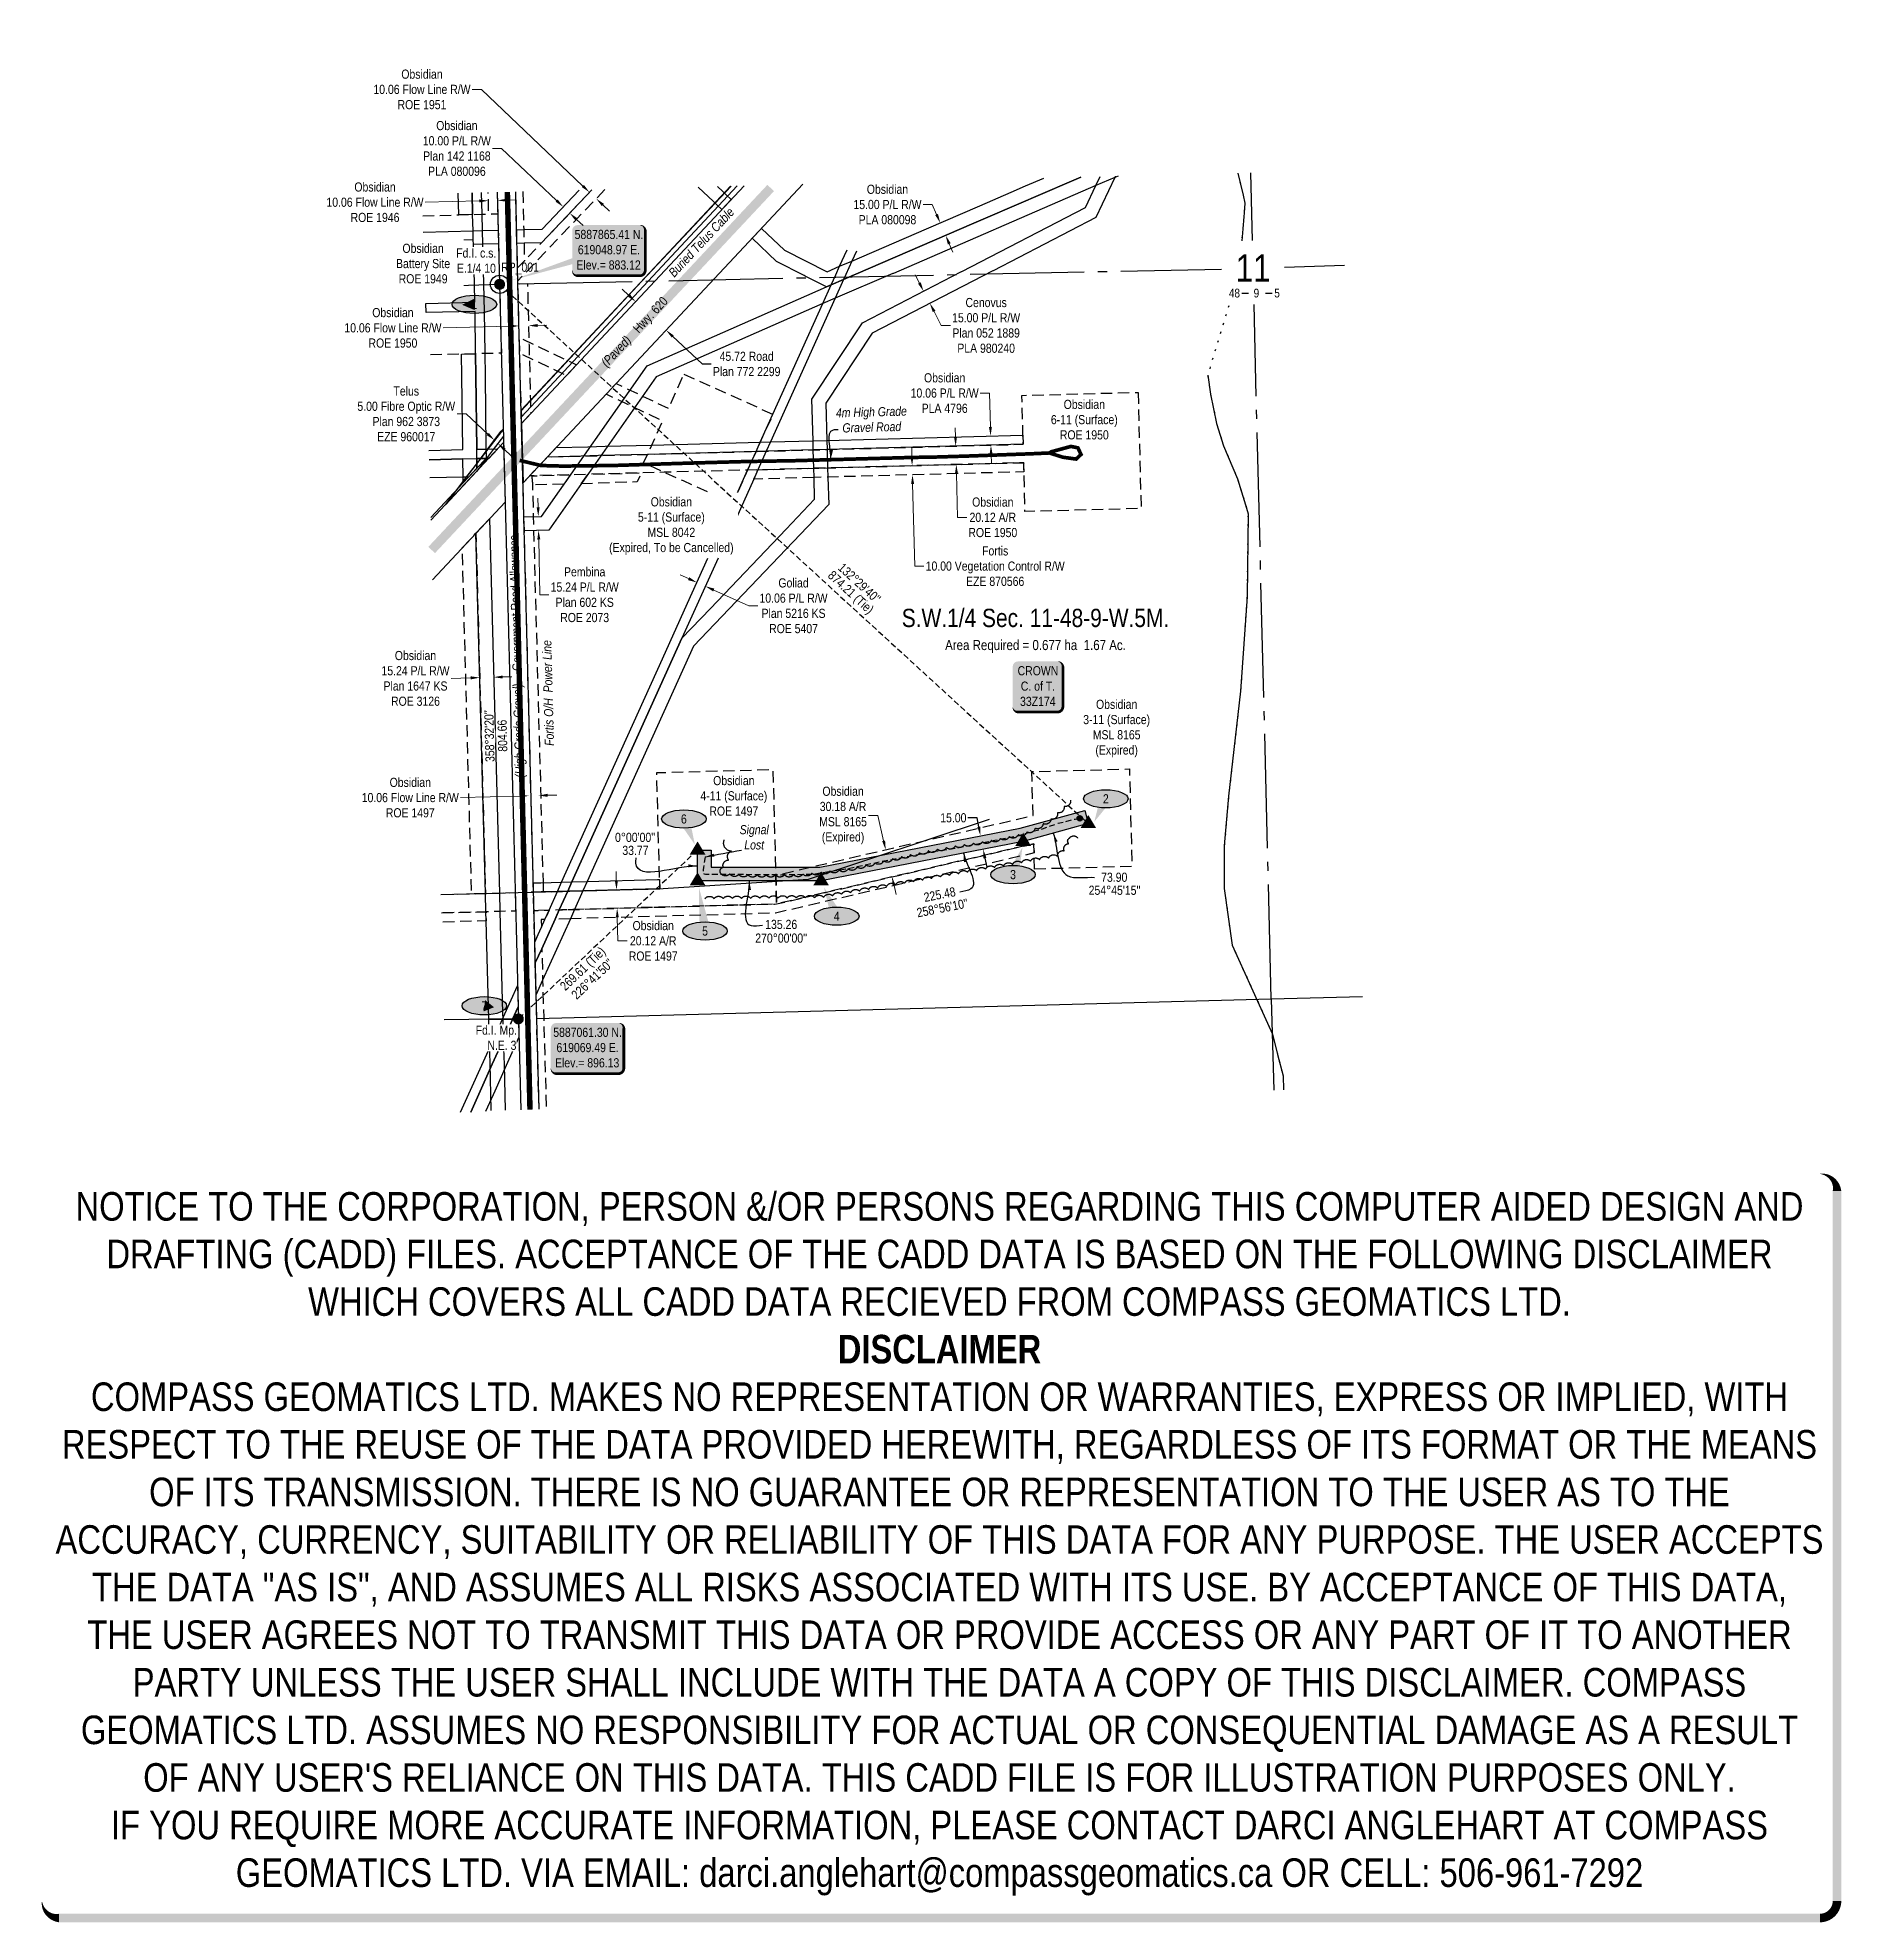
# Model space of a CAD drawing. Extents: x 618543 to 620518, y 5886072 to 5888135.
import ezdxf
from ezdxf.enums import TextEntityAlignment as Align

# ---------------------------------------------------------------- set-up
doc = ezdxf.new("R2010")
doc.units = 0
doc.header["$LTSCALE"] = 5
doc.header["$PDMODE"] = 34
doc.header["$PDSIZE"] = 0.03
for name, pattern in [('0', [1, 1, 0]), ('foc-ACCESSROAD', [3.75, 2.5, -1.25]), ('foc-FLOWLINE', [3.75, 2.5, -1.25]), ('foc-QUARTERLINE', [33, 25, -3, 2, -3]), ('foc-TIELINE', [1.875, 1.25, -0.625]), ('foc-WHEELTRACKS', [2, 0.4, -1.6]), ('UG_PIPE', [1.875, 1.25, -0.625])]:
    doc.linetypes.add(name, pattern=pattern)
doc.layers.get('Defpoints').update_dxf_attribs({"color": 9})
for name, color, linetype in [('10', 1, 'Continuous'), ('35', 37, 'Continuous'), ('9', 3, 'Continuous'), ('AS-OWNER', 7, 'Continuous'), ('AS-PIPE-UG', 44, 'UG_PIPE'), ('AS-PIPE-UG-T', 44, 'Continuous'), ('AS-POWER', 104, 'foc-POWER'), ('AS-POWER-T', 104, 'Continuous'), ('AS-ROADS', 254, 'Continuous'), ('AS-SYMBOL', 7, 'Continuous'), ('AS-TELUS', 224, 'foc-TEL'), ('C-AR', 13, 'foc-ACCESSROAD'), ('C-FLOWLINE', 13, 'foc-FLOWLINE'), ('C-RW', 13, 'Continuous'), ('C-SYMBOL', 7, 'Continuous'), ('C-WS', 13, 'foc-ACCESSROAD'), ('DETAIL-T', 7, 'Continuous'), ('F-EZE', 190, 'foc-FLOWLINE'), ('F-RW', 190, 'Continuous'), ('L-AREAREQUIRED', 7, 'Continuous'), ('L-BD', 7, 'Continuous'), ('L-MON', 1, 'Continuous'), ('L-ROAD-T', 7, 'Continuous'), ('L-SEC', 7, 'Continuous'), ('L-SECLBL', 7, 'Continuous'), ('L-SECQ', 8, 'foc-QUARTERLINE'), ('L-TIE', 7, 'foc-TIELINE'), ('L-TITLEDB', 4, 'Continuous'), ('L-TITLEDB-T', 4, 'Continuous'), ('P-ELEVATION', 7, 'Continuous'), ('P-PROPOSED', 10, 'Continuous'), ('P-PROPOSED-H', 21, 'Continuous'), ('P-STATION', 7, 'Continuous'), ('P-TXT', 4, 'Continuous'), ('T-BUSH', 110, '0'), ('T-WATER-P3', 160, 'foc-WHEELTRACKS')]:
    doc.layers.add(name, color=color, linetype=linetype)
for name, color, linetype, lineweight in [('C-AR-T', 13, 'Continuous', 9), ('C-FLOWLINE-T', 13, 'Continuous', 9), ('C-RW-T', 13, 'Continuous', 9), ('C-WS-T', 13, 'Continuous', 9), ('F-EZE-T', 190, 'Continuous', 9), ('F-RW-T', 190, 'Continuous', 9), ('T-TEXT', 48, 'Continuous', 18)]:
    doc.layers.add(name, color=color, linetype=linetype, lineweight=lineweight)
doc.layers.add('DISCLAIMER', color=7, linetype='Continuous', plot=False)
doc.styles.add('100L', font='ARIALN.TTF', dxfattribs={"height": 11})
doc.styles.add('175L', font='ARIALN.TTF', dxfattribs={"height": 20})
doc.styles.add('80', font='ARIALN.TTF', dxfattribs={"height": 10})
doc.styles.add('80CG', font='ARIALN.TTF', dxfattribs={"height": 10})
doc.styles.add('80L', font='ARIALN.TTF', dxfattribs={"height": 10})
doc.styles.add('80LS', font='ARIALNI.TTF', dxfattribs={"height": 10})
doc.styles.add('foc-LtypeFont', font='ARIALN.TTF', dxfattribs={"height": 7.35})
doc.styles.add('SIMPLEX', font='ARIALN.TTF')
doc.linetypes.add('foc-POWER', pattern='A,6,-1,["P",foc-LtypeFont,S=0.2,R=0,X=-0.625,Y=-0.75],-1.24,4', length=12.24)
doc.linetypes.add('foc-TEL', pattern='A,2,-1,["T",foc-LtypeFont,S=0.2,R=0,X=-0.425,Y=-0.75],-1.24,8', length=12.24)
doc.linetypes.add('foc-TEL-NOLINE', pattern='A,0,-2,["T",foc-LtypeFont,S=0.2,R=0,X=-0.425,Y=-0.75],-10.24', length=12.24)
doc.linetypes.add('foc-TOPO-flowdirection-NOLINE', pattern='A,0,[">",foc-LtypeFont,S=0.3,R=0,X=0,Y=-0.945],-20,[">",foc-LtypeFont,S=0.3,R=0,X=0,Y=-0.945],0', length=20)
doc.dimstyles.new('Compass 5 000', dxfattribs={"dimscale": 5, "dimtxt": 9, "dimasz": 2, "dimexe": 0.2, "dimexo": 0.0625, "dimgap": 0.5, "dimtad": 0, "dimtih": 1, "dimtoh": 1, "dimzin": 0, "dimdsep": 46, "dimtxsty": '80CG', "dimcen": 0.1, "dimse1": 1, "dimse2": 1, "dimclrd": 256, "dimclrt": 256, "dimaunit": 1, "dimadec": 4, "dimazin": 0, "dimtfac": 0.06, "dimtofl": 0, "dimtmove": 0, "dimatfit": 1, "dimfxl": 0.2, "dimtolj": 1, "dimtzin": 0, "dimlwd": -1, "dimarcsym": 0})

msp = doc.modelspace()

# ---------------------------------------------------------------- texts
at = {"layer": 'AS-PIPE-UG-T', "insert": (619327.635, 5887260.069), "char_height": 10, "width": 31.10955, "attachment_point": 5, "style": '80CG'}
msp.add_mtext('\\A1;{\\fArial Narrow|b0|i1|c0|p34;Signal Lost}', dxfattribs=at)
at = {"layer": 'AS-POWER-T', "insert": (619098.537, 5887359.675), "char_height": 9.99223, "attachment_point": 1, "rotation": 91.461944, "style": '80L'}
msp.add_mtext_dynamic_manual_height_columns('\\pi0.34668;{\\fArial Narrow|b0|i1|c0|p34;Fortis O/H  Power Line}', width=115.63809, gutter_width=49.979, heights=[0], dxfattribs=at)
at = {"layer": 'AS-TELUS', "insert": (619269.799, 5887911.371), "char_height": 9.99643, "width": 97.2003, "attachment_point": 5, "rotation": 46.92239, "style": '80CG'}
msp.add_mtext('\\A1;{\\fArial Narrow|b0|i1|c0|p34;Buried Telus Cable}', dxfattribs=at)
at = {"layer": 'C-SYMBOL', "color": 3, "style": '175L'}
msp.add_text('S.W.1/4 Sec. 11-48-9-W.5M.', height=19.99285, dxfattribs=at).set_placement((619635.521, 5887484.242), align=Align.BOTTOM_CENTER)
at = {"layer": 'C-WS-T', "char_height": 10, "width": 78.99495, "attachment_point": 5, "style": '80CG'}
for s, insert in [('\\A1;Obsidian\\P6-11 (Surface)\\PROE 1950', (619688.962, 5887717.229)), ('\\A1;Obsidian\\P3-11 (Surface)\\PMSL 8165\\P(Expired)', (619724.358, 5887379.146)), ('\\A1;Obsidian\\P4-11 (Surface)\\PROE 1497', (619305.334, 5887305.42))]:
    msp.add_mtext(s, dxfattribs=dict(at, insert=insert))
at = {"layer": 'L-AREAREQUIRED', "color": 5, "style": '100L'}
msp.add_text('Area Required = 0.677 ha  1.67 Ac.', height=10.99607, dxfattribs=at).set_placement((619635.521, 5887461.75), align=Align.BOTTOM_CENTER)
at = {"layer": 'L-BD', "style": '80L'}
for s, height, rotation, p in [('874.21 (Tie)', 9.99285, 317.5054, (619432.7, 5887527.401)), ("132°29'40''", 9.99285, 317.5054, (619442.825, 5887538.453)), ('225.48', 9.9964, 11.0643, (619530.683, 5887197.492)), ("258°56'10''", 9.99643, 11.0643, (619533.561, 5887182.776)), ('269.61 (Tie)', 9.99643, 43.3026, (619140.757, 5887115.417)), ("226°41'50''", 9.99643, 43.3026, (619150.527, 5887105.051))]:
    msp.add_text(s, height=height, rotation=rotation, dxfattribs=at).set_placement(p, align=Align.MIDDLE)
for s, height, p in [("0°00'00''", 9.9964, (619197.315, 5887260.017)), ('33.77', 9.9964, (619197.621, 5887245.775)), ('73.90', 9.9964, (619721.728, 5887216.403)), ("254°45'15''", 9.99643, (619722.088, 5887202.163)), ('135.26', 9.9964, (619357.189, 5887164.747)), ("270°00'00''", 9.99643, (619357.189, 5887149.753))]:
    msp.add_text(s, height=height, dxfattribs=at).set_placement(p, align=Align.MIDDLE)
at = {"layer": 'L-ROAD-T', "style": '80L'}
msp.add_text('Government Road Allowance', height=9.99643, rotation=91.461815, dxfattribs=at).set_placement((619066.147, 5887516.77), align=Align.MIDDLE_CENTER)
at = {"layer": 'L-TITLEDB-T', "insert": (619215.08, 5887831.047), "char_height": 10, "attachment_point": 5, "rotation": 46.850709, "style": '80CG'}
msp.add_mtext('\\A1;Hwy. 620', dxfattribs=at)
at = {"layer": 'T-TEXT', "style": '80LS'}
for s, height, rotation, p in [('(Paved)', 9.9964, 46.880889, (619176.396, 5887792.135)), ('(High Grade Gravel)', 9.99643, 91.461815, (619069.717, 5887376.865))]:
    msp.add_text(s, height=height, rotation=rotation, dxfattribs=at).set_placement(p, align=Align.MIDDLE_CENTER)
at = {"layer": 'T-TEXT', "insert": (619455.762, 5887730.681), "char_height": 9.99643, "width": 77.46657, "attachment_point": 2, "rotation": 1.528834, "style": '80LS'}
msp.add_mtext('4m High Grade\\PGravel Road', dxfattribs=at)

# ---------------------------------------------------------------- blocks, each defined once
blk = doc.blocks.new('*D427')
at = {"layer": 'Defpoints', "color": 0, "transparency": 16777216}
for p in [(619534.1, 5887868.8), (619519.9, 5887844.6), (619541, 5887855.5)]:
    blk.add_point(p, dxfattribs=at)
at = {"layer": 'F-RW-T', "transparency": 16777216}
for p, q in [((619508.4, 5887866.8), (619503.8, 5887875.7)), ((619524.5, 5887835.7), (619532.4, 5887820.4)), ((619532.4, 5887820.4), (619542.4, 5887820.4))]:
    blk.add_line(p, q, dxfattribs=at)
for points in [[(619509.9, 5887867.6), (619506.9, 5887866.1), (619513, 5887857.9)], [(619526, 5887836.5), (619523, 5887835), (619519.9, 5887844.6)]]:
    blk.add_solid(points, dxfattribs=at)
at = {"layer": 'F-RW-T', "transparency": 16777216, "insert": (619581.5, 5887820.4), "char_height": 10, "attachment_point": 5, "style": '80CG'}
blk.add_mtext('\\A1;Cenovus\\P15.00 P/L R/W\\PPlan 052 1889\\PPLA 980240', dxfattribs=at)
blk = doc.blocks.new('L-SECLBL')
at = {"layer": '9', "color": 7}
for p, q in [((-5.1, -27.8), (-12.3, -27.8)), ((20.7, -27.8), (13.5, -27.8))]:
    blk.add_line(p, q, dxfattribs=at)
at = {"layer": '10', "color": 2, "style": 'SIMPLEX'}
blk.add_attdef('SEC', text='', height=30, dxfattribs=at).set_placement((0, 0), align=Align.MIDDLE)
at = {"layer": '10', "color": 5, "style": '80L'}
blk.add_attdef('TWP', text='', height=9.5, dxfattribs=at).set_placement((-14.4, -27.4), align=Align.MIDDLE_RIGHT)
blk.add_attdef('RGE', text='', height=9.5, dxfattribs=at).set_placement((3.6, -27.4), align=Align.MIDDLE_CENTER)
blk.add_attdef('MER', text='', height=9.5, dxfattribs=at).set_placement((23.2, -27.4), align=Align.MIDDLE_LEFT)
blk = doc.blocks.new('*D428')
at = {"layer": 'C-RW-T', "transparency": 16777216}
for p, q in [((619051.2, 5888014.1), (619041.2, 5888014.1)), ((619111.3, 5887957.1), (619051.2, 5888014.1)), ((619133.1, 5887936.4), (619140.3, 5887929.6))]:
    blk.add_line(p, q, dxfattribs=at)
for points in [[(619112.5, 5887958.3), (619110.2, 5887955.9), (619118.6, 5887950.2)], [(619134.2, 5887937.6), (619131.9, 5887935.2), (619125.8, 5887943.3)]]:
    blk.add_solid(points, dxfattribs=at)
at = {"layer": 'Defpoints', "color": 0, "transparency": 16777216}
for p in [(619154.6, 5887988.2), (619161.9, 5887981.3), (619118.6, 5887950.2)]:
    blk.add_point(p, dxfattribs=at)
at = {"layer": 'C-RW-T', "transparency": 16777216, "insert": (619002.2, 5888014.1), "char_height": 10, "attachment_point": 5, "style": '80CG'}
blk.add_mtext('\\A1;Obsidian\\P10.00 P/L R/W\\PPlan 142 1168\\PPLA 080096', dxfattribs=at)
blk = doc.blocks.new('*D429')
at = {"layer": 'C-FLOWLINE-T', "transparency": 16777216}
for p, q in [((619029, 5888078.7), (619019, 5888078.7)), ((619140.2, 5887973), (619029, 5888078.7)), ((619161.9, 5887952.3), (619169.2, 5887945.4))]:
    blk.add_line(p, q, dxfattribs=at)
for points in [[(619141.3, 5887974.2), (619139, 5887971.8), (619147.4, 5887966.1)], [(619163.1, 5887953.5), (619160.8, 5887951.1), (619154.7, 5887959.2)]]:
    blk.add_solid(points, dxfattribs=at)
at = {"layer": 'Defpoints', "color": 0, "transparency": 16777216}
for p in [(619174.9, 5887995.1), (619182.2, 5887988.1), (619147.4, 5887966.1)]:
    blk.add_point(p, dxfattribs=at)
at = {"layer": 'C-FLOWLINE-T', "transparency": 16777216, "insert": (618964, 5888078.7), "char_height": 10, "attachment_point": 5, "style": '80CG', "bg_fill": 3, "box_fill_scale": 1.1, "bg_fill_color": 256, "bg_fill_true_color": 13158600, "bg_fill_transparency": 0}
blk.add_mtext('\\A1;Obsidian\\P10.06 Flow Line R/W\\PROE 1951', dxfattribs=at)
blk = doc.blocks.new('*D430')
at = {"layer": 'C-FLOWLINE-T', "transparency": 16777216}
for p, q in [((619026.7, 5887956.7), (618967.6, 5887955.2)), ((619056.7, 5887957.5), (619066.7, 5887957.7))]:
    blk.add_line(p, q, dxfattribs=at)
for points in [[(619026.7, 5887958.4), (619026.7, 5887955), (619036.7, 5887956.9)], [(619056.6, 5887959.1), (619056.7, 5887955.8), (619046.7, 5887957.2)]]:
    blk.add_solid(points, dxfattribs=at)
at = {"layer": 'Defpoints', "color": 0, "transparency": 16777216}
for p in [(619035.6, 5888001.9), (619045.6, 5888002.2), (619036.7, 5887956.9)]:
    blk.add_point(p, dxfattribs=at)
at = {"layer": 'C-FLOWLINE-T', "transparency": 16777216, "insert": (618912.6, 5887955.2), "char_height": 10, "attachment_point": 5, "style": '80CG'}
blk.add_mtext('\\A1;Obsidian\\P10.06 Flow Line R/W\\PROE 1946', dxfattribs=at)
blk = doc.blocks.new('*D431')
at = {"layer": 'Defpoints', "color": 0, "transparency": 16777216}
for p in [(619272, 5887554.6), (619281.3, 5887550.4), (619265, 5887539)]:
    blk.add_point(p, dxfattribs=at)
at = {"layer": 'F-RW-T', "transparency": 16777216}
for p, q in [((619255.8, 5887543.2), (619246.7, 5887547.3)), ((619283.3, 5887530.7), (619321.6, 5887513.5)), ((619321.6, 5887513.5), (619331.6, 5887513.5))]:
    blk.add_line(p, q, dxfattribs=at)
for points in [[(619256.5, 5887544.7), (619255.2, 5887541.6), (619265, 5887539)], [(619284, 5887532.3), (619282.7, 5887529.2), (619274.2, 5887534.9)]]:
    blk.add_solid(points, dxfattribs=at)
at = {"layer": 'F-RW-T', "transparency": 16777216, "insert": (619370.7, 5887513.5), "char_height": 10, "attachment_point": 5, "style": '80CG'}
blk.add_mtext('\\A1;Goliad\\P10.06 P/L R/W\\PPlan 5216 KS\\PROE 5407', dxfattribs=at)
blk = doc.blocks.new('*D432')
at = {"layer": 'C-RW-T', "transparency": 16777216}
for p, q in [((619585.1, 5887746.3), (619575.1, 5887746.3)), ((619586.1, 5887709.4), (619585.1, 5887746.3)), ((619586.9, 5887679.3), (619587.2, 5887669.3))]:
    blk.add_line(p, q, dxfattribs=at)
for points in [[(619587.8, 5887709.4), (619584.5, 5887709.3), (619586.4, 5887699.4)], [(619588.6, 5887679.4), (619585.3, 5887679.3), (619586.7, 5887689.3)]]:
    blk.add_solid(points, dxfattribs=at)
at = {"layer": 'Defpoints', "color": 0, "transparency": 16777216}
for p in [(619586.4, 5887699.4), (619586.8, 5887699.4), (619587.1, 5887689.3)]:
    blk.add_point(p, dxfattribs=at)
at = {"layer": 'C-RW-T', "transparency": 16777216, "insert": (619536.1, 5887746.3), "char_height": 10, "attachment_point": 5, "style": '80CG'}
blk.add_mtext('\\A1;Obsidian\\P10.06 P/L R/W\\PPLA 4796', dxfattribs=at)
blk = doc.blocks.new('*D433')
at = {"layer": 'C-RW-T', "transparency": 16777216}
for p, q in [((619547.9, 5887698.3), (619547.7, 5887708.3)), ((619549, 5887658.2), (619550.3, 5887610.3)), ((619550.3, 5887610.3), (619560.3, 5887610.3))]:
    blk.add_line(p, q, dxfattribs=at)
for points in [[(619549.6, 5887698.3), (619546.3, 5887698.2), (619548.2, 5887688.3)], [(619550.7, 5887658.2), (619547.4, 5887658.1), (619548.8, 5887668.2)]]:
    blk.add_solid(points, dxfattribs=at)
at = {"layer": 'Defpoints', "color": 0, "transparency": 16777216}
for p in [(619539.6, 5887688), (619540.1, 5887667.9), (619548.8, 5887668.2)]:
    blk.add_point(p, dxfattribs=at)
at = {"layer": 'C-RW-T', "transparency": 16777216, "insert": (619588.8, 5887610.3), "char_height": 10, "attachment_point": 5, "style": '80CG'}
blk.add_mtext('\\A1;Obsidian\\P20.12 A/R\\PROE 1950', dxfattribs=at)
blk = doc.blocks.new('*D434')
at = {"layer": 'Defpoints', "color": 0, "transparency": 16777216}
for p in [(619450.6, 5887665.5), (619450.9, 5887655.5), (619500.8, 5887656.9)]:
    blk.add_point(p, dxfattribs=at)
at = {"layer": 'F-EZE-T', "transparency": 16777216}
for p, q in [((619500.2, 5887676.9), (619500, 5887686.9)), ((619501, 5887646.9), (619503.4, 5887556.9)), ((619503.4, 5887556.9), (619513.4, 5887556.9))]:
    blk.add_line(p, q, dxfattribs=at)
for points in [[(619501.9, 5887676.9), (619498.6, 5887676.8), (619500.5, 5887666.9)], [(619502.7, 5887646.9), (619499.4, 5887646.8), (619500.8, 5887656.9)]]:
    blk.add_solid(points, dxfattribs=at)
at = {"layer": 'F-EZE-T', "transparency": 16777216, "insert": (619591.4, 5887556.9), "char_height": 10, "attachment_point": 5, "style": '80CG'}
blk.add_mtext('\\A1;Fortis\\P10.00 Vegetation Control R/W\\PEZE 870566', dxfattribs=at)
blk = doc.blocks.new('*D435')
at = {"layer": 'C-AR-T', "transparency": 16777216}
for p, q in [((619462.8, 5887284), (619452.8, 5887284)), ((619469.3, 5887256.1), (619462.8, 5887284)), ((619480.7, 5887207.2), (619483, 5887197.5))]:
    blk.add_line(p, q, dxfattribs=at)
for points in [[(619470.9, 5887256.5), (619467.7, 5887255.8), (619471.6, 5887246.4)], [(619482.3, 5887207.6), (619479.1, 5887206.9), (619478.4, 5887217)]]:
    blk.add_solid(points, dxfattribs=at)
at = {"layer": 'Defpoints', "color": 0, "transparency": 16777216}
for p in [(619573.8, 5887270.2), (619471.6, 5887246.4), (619580.6, 5887240.7)]:
    blk.add_point(p, dxfattribs=at)
at = {"layer": 'C-AR-T', "transparency": 16777216, "insert": (619424.9, 5887284), "char_height": 10, "attachment_point": 5, "style": '80CG'}
blk.add_mtext('\\A1;Obsidian\\P30.18 A/R\\PMSL 8165\\P(Expired)', dxfattribs=at)
blk = doc.blocks.new('*D436')
at = {"layer": 'C-RW-T', "transparency": 16777216}
for p, q in [((619017.2, 5887434.6), (618996, 5887434)), ((619052.4, 5887435.6), (619062.4, 5887435.8))]:
    blk.add_line(p, q, dxfattribs=at)
for points in [[(619017.2, 5887436.3), (619017.3, 5887432.9), (619027.2, 5887434.9)], [(619052.4, 5887437.2), (619052.5, 5887433.9), (619042.4, 5887435.3)]]:
    blk.add_solid(points, dxfattribs=at)
at = {"layer": 'Defpoints', "color": 0, "transparency": 16777216}
for p in [(619042.4, 5887435.3), (619029.5, 5887347.9), (619044.8, 5887348.3)]:
    blk.add_point(p, dxfattribs=at)
at = {"layer": 'C-RW-T', "transparency": 16777216, "insert": (618956.9, 5887434), "char_height": 10, "attachment_point": 5, "style": '80CG'}
blk.add_mtext('\\A1;Obsidian\\P15.24 P/L R/W\\PPlan 1647 KS\\PROE 3126', dxfattribs=at)
blk = doc.blocks.new('*U446')
h = blk.add_hatch(color=255)
edge = h.paths.add_edge_path()
edge.add_line((-21.5, -28.5), (21.5, -28.5))
edge.add_arc((21.5, -22.5), 6, 270, 360)
edge.add_line((27.5, -22.5), (27.5, 21))
edge.add_arc((21.5, 21), 6, 0, 90)
edge.add_line((21.5, 27), (-21.5, 27))
edge.add_arc((-21.5, 21), 6, 90, 180)
edge.add_line((-27.5, 21), (-27.5, -22.5))
edge.add_arc((-21.5, -22.5), 6, 180, 270)
at = {"color": 14, "flags": 128}
blk.add_lwpolyline([(-21.5, -28.5, 3, 3, 0), (21.5, -28.5, 3, 3, 0.414214), (27.5, -22.5, 3, 3, 0), (27.5, 21, 3, 0, 0.414214), (21.5, 27, 0, 0, 0), (-21.5, 27, 0, 0, 0.414214), (-27.5, 21, 0, 0, 0), (-27.5, -22.5, 0, 3, 0.414214)], format="xyseb", close=True, dxfattribs=at)
at = {"color": 14, "style": '80'}
blk.add_attdef('ENTER_TEXT_001', (-26.8, -4.9), '', height=10, dxfattribs=at)
blk = doc.blocks.new('*D445')
at = {"layer": 'Defpoints', "color": 0, "transparency": 16777216}
for p in [(619120.4, 5887777.4), (619124, 5887774), (619043.4, 5887694.7)]:
    blk.add_point(p, dxfattribs=at)
at = {"layer": 'F-RW-T', "transparency": 16777216}
for p, q in [((619012.5, 5887723.5), (619002.5, 5887723.5)), ((619036.1, 5887701.5), (619012.5, 5887723.5)), ((619054.4, 5887684.5), (619061.7, 5887677.7))]:
    blk.add_line(p, q, dxfattribs=at)
for points in [[(619037.2, 5887702.7), (619034.9, 5887700.3), (619043.4, 5887694.7)], [(619055.5, 5887685.7), (619053.2, 5887683.3), (619047, 5887691.3)]]:
    blk.add_solid(points, dxfattribs=at)
at = {"layer": 'F-RW-T', "transparency": 16777216, "insert": (618946.8, 5887723.5), "char_height": 10, "attachment_point": 5, "style": '80CG'}
blk.add_mtext('\\A1;Telus\\P5.00 Fibre Optic R/W\\PPlan 962 3873\\PEZE 960017', dxfattribs=at)
blk = doc.blocks.new('*D447')
at = {"layer": 'C-AR-T', "transparency": 16777216}
for p, q in [((619176.7, 5887212.5), (619176.5, 5887222.5)), ((619177.8, 5887172.3), (619178.5, 5887146.7)), ((619178.5, 5887146.7), (619188.5, 5887146.7))]:
    blk.add_line(p, q, dxfattribs=at)
for points in [[(619178.4, 5887212.5), (619175.1, 5887212.5), (619177, 5887202.5)], [(619179.5, 5887172.4), (619176.2, 5887172.3), (619177.6, 5887182.3)]]:
    blk.add_solid(points, dxfattribs=at)
at = {"layer": 'Defpoints', "color": 0, "transparency": 16777216}
for p in [(619198.5, 5887203.1), (619177.6, 5887182.3), (619199.1, 5887182.9)]:
    blk.add_point(p, dxfattribs=at)
at = {"layer": 'C-AR-T', "transparency": 16777216, "insert": (619217.1, 5887146.7), "char_height": 10, "attachment_point": 5, "style": '80CG'}
blk.add_mtext('\\A1;Obsidian\\P20.12 A/R\\PROE 1497', dxfattribs=at)
blk = doc.blocks.new('*D448')
at = {"layer": 'C-AR-T', "transparency": 16777216}
for p, q in [((619071, 5887305.2), (619006.2, 5887303.5)), ((619101.6, 5887306.1), (619111.6, 5887306.3))]:
    blk.add_line(p, q, dxfattribs=at)
for points in [[(619070.9, 5887306.9), (619071, 5887303.6), (619081, 5887305.5)], [(619101.5, 5887307.7), (619101.6, 5887304.4), (619091.6, 5887305.8)]]:
    blk.add_solid(points, dxfattribs=at)
at = {"layer": 'Defpoints', "color": 0, "transparency": 16777216}
for p in [(619091.6, 5887305.8), (619081.8, 5887276.3), (619092.4, 5887276.6)]:
    blk.add_point(p, dxfattribs=at)
at = {"layer": 'C-AR-T', "transparency": 16777216, "insert": (618951.2, 5887303.5), "char_height": 10, "attachment_point": 5, "style": '80CG'}
blk.add_mtext('\\A1;Obsidian\\P10.06 Flow Line R/W\\PROE 1497', dxfattribs=at)
blk = doc.blocks.new('*D449')
at = {"layer": 'C-FLOWLINE-T', "transparency": 16777216}
for p, q in [((619060.4, 5887819.6), (618987.2, 5887817.7)), ((619090.6, 5887820.4), (619100.6, 5887820.6))]:
    blk.add_line(p, q, dxfattribs=at)
for points in [[(619060.4, 5887821.3), (619060.5, 5887817.9), (619070.4, 5887819.9)], [(619090.6, 5887822), (619090.7, 5887818.7), (619080.6, 5887820.1)]]:
    blk.add_solid(points, dxfattribs=at)
at = {"layer": 'Defpoints', "color": 0, "transparency": 16777216}
for p in [(619070.3, 5887825.7), (619070.4, 5887819.9), (619080.5, 5887825.9)]:
    blk.add_point(p, dxfattribs=at)
at = {"layer": 'C-FLOWLINE-T', "transparency": 16777216, "insert": (618932.2, 5887817.7), "char_height": 10, "attachment_point": 5, "style": '80CG'}
blk.add_mtext('\\A1;Obsidian\\P10.06 Flow Line R/W\\PROE 1950', dxfattribs=at)
blk = doc.blocks.new('*D450')
at = {"layer": 'Defpoints', "color": 0, "transparency": 16777216}
for p in [(619086.3, 5887611.2), (619086.6, 5887596), (619091.6, 5887596.1)]:
    blk.add_point(p, dxfattribs=at)
at = {"layer": 'F-RW-T', "transparency": 16777216}
for p, q in [((619091.1, 5887621.3), (619090.9, 5887631.3)), ((619091.8, 5887586.1), (619093, 5887525.6)), ((619093, 5887525.6), (619103, 5887525.6))]:
    blk.add_line(p, q, dxfattribs=at)
for points in [[(619092.8, 5887621.3), (619089.5, 5887621.3), (619091.3, 5887611.3)], [(619093.5, 5887586.1), (619090.2, 5887586), (619091.6, 5887596.1)]]:
    blk.add_solid(points, dxfattribs=at)
at = {"layer": 'F-RW-T', "transparency": 16777216, "insert": (619142.1, 5887525.6), "char_height": 10, "attachment_point": 5, "style": '80CG'}
blk.add_mtext('\\A1;Pembina\\P15.24 P/L R/W\\PPlan 602 KS\\PROE 2073', dxfattribs=at)
blk = doc.blocks.new('*D451')
at = {"layer": 'Defpoints', "color": 0, "transparency": 16777216}
for p in [(619223.7, 5887874), (619257, 5887842.7), (619231.2, 5887815.2)]:
    blk.add_point(p, dxfattribs=at)
at = {"layer": 'L-TITLEDB-T', "transparency": 16777216}
for p, q in [((619190.5, 5887853.2), (619183.2, 5887860.1)), ((619238.5, 5887808.3), (619270.6, 5887778.2)), ((619270.6, 5887778.2), (619280.6, 5887778.2))]:
    blk.add_line(p, q, dxfattribs=at)
for points in [[(619191.7, 5887854.4), (619189.4, 5887852), (619197.8, 5887846.4)], [(619239.6, 5887809.5), (619237.4, 5887807.1), (619231.2, 5887815.2)]]:
    blk.add_solid(points, dxfattribs=at)
at = {"layer": 'L-TITLEDB-T', "transparency": 16777216, "insert": (619319.4, 5887778.2), "char_height": 10, "attachment_point": 5, "style": '80CG'}
blk.add_mtext('\\A1;45.72 Road\\PPlan 772 2299', dxfattribs=at)
blk = doc.blocks.new('*D453')
at = {"layer": 'C-RW-T', "transparency": 16777216}
for p, q in [((619522.6, 5887952.7), (619512.6, 5887952.7)), ((619527.3, 5887941.9), (619522.6, 5887952.7)), ((619541.2, 5887909.7), (619545.1, 5887900.5))]:
    blk.add_line(p, q, dxfattribs=at)
for points in [[(619528.8, 5887942.5), (619525.7, 5887941.2), (619531.2, 5887932.7)], [(619542.7, 5887910.4), (619539.6, 5887909.1), (619537.2, 5887918.9)]]:
    blk.add_solid(points, dxfattribs=at)
at = {"layer": 'Defpoints', "color": 0, "transparency": 16777216}
for p in [(619568.5, 5887948.8), (619531.2, 5887932.7), (619574.5, 5887935)]:
    blk.add_point(p, dxfattribs=at)
at = {"layer": 'C-RW-T', "transparency": 16777216, "insert": (619473.5, 5887952.7), "char_height": 10, "attachment_point": 5, "style": '80CG'}
blk.add_mtext('\\A1;Obsidian\\P15.00 P/L R/W\\PPLA 080098', dxfattribs=at)
blk = doc.blocks.new('*U465')
h = blk.add_hatch(color=254)
edge = h.paths.add_edge_path()
edge.add_line((-34, -28.5), (34, -28.5))
edge.add_arc((34, -22.5), 6, 270, 360)
edge.add_line((40, -22.5), (40, 21))
edge.add_arc((34, 21), 6, 0, 90)
edge.add_line((34, 27), (-34, 27))
edge.add_arc((-34, 21), 6, 90, 180)
edge.add_line((-40, 21), (-40, -22.5))
edge.add_arc((-34, -22.5), 6, 180, 270)
at = {"color": 1, "flags": 128}
blk.add_lwpolyline([(-34, -28.5, 3, 3, 0), (34, -28.5, 3, 3, 0.414214), (40, -22.5, 3, 3, 0), (40, 21, 3, 0, 0.414214), (34, 27, 0, 0, 0), (-34, 27, 0, 0, 0.414214), (-40, 21, 0, 0, 0), (-40, -22.5, 0, 3, 0.414214)], format="xyseb", close=True, dxfattribs=at)
blk.add_lwpolyline([(-107.3, -33.8, 0, 10, 0), (0, 0, 5, 5, 0)], format="xyseb", dxfattribs=at)
at = {"color": 1, "style": '80'}
blk.add_attdef('ENTER_TEXT_001', (-36, -5), '', height=10, dxfattribs=at)
blk = doc.blocks.new('*U466')
h = blk.add_hatch(color=254)
edge = h.paths.add_edge_path()
edge.add_line((-34, -28.5), (34, -28.5))
edge.add_arc((34, -22.5), 6, 270, 360)
edge.add_line((40, -22.5), (40, 21))
edge.add_arc((34, 21), 6, 0, 90)
edge.add_line((34, 27), (-34, 27))
edge.add_arc((-34, 21), 6, 90, 180)
edge.add_line((-40, 21), (-40, -22.5))
edge.add_arc((-34, -22.5), 6, 180, 270)
at = {"color": 1, "flags": 128}
blk.add_lwpolyline([(-34, -28.5, 3, 3, 0), (34, -28.5, 3, 3, 0.414214), (40, -22.5, 3, 3, 0), (40, 21, 3, 0, 0.414214), (34, 27, 0, 0, 0), (-34, 27, 0, 0, 0.414214), (-40, 21, 0, 0, 0), (-40, -22.5, 0, 3, 0.414214)], format="xyseb", close=True, dxfattribs=at)
blk.add_lwpolyline([(-32.6, -22.4, 0, 10, 0), (0, 0, 5, 5, 0)], format="xyseb", dxfattribs=at)
at = {"color": 1, "style": '80'}
blk.add_attdef('ENTER_TEXT_001', (-36, -5), '', height=10, dxfattribs=at)
blk = doc.blocks.new('RISER')
h = blk.add_hatch(color=255)
h.dxf.hatch_style = 1
edge = h.paths.add_edge_path()
edge.add_arc((0, 0), 0.7, 0, 360)
blk.add_hatch(color=13).paths.add_polyline_path([(0.58, -0.15), (-0.58, -0.15, 0.774597)])
at = {"color": 13}
blk.add_line((-0.58, -0.15), (0.58, -0.15), dxfattribs=at)
blk.add_circle((0, 0), 0.6, dxfattribs=at)
blk = doc.blocks.new('TRIA')
blk.add_hatch(color=255).paths.add_polyline_path([(-0.04, 1.52), (-1.47, -0.87), (1.39, -0.87)])
blk = doc.blocks.new('Hybrid_EC')
at = {"color": 251}
for points in [[(-1.3, -0.74), (0, 1.42), (1.3, -0.74)], [(0.47, -0.26), (0, 0.53), (-0.47, -0.26)]]:
    blk.add_lwpolyline(points, close=True, dxfattribs=at)
at = {"layer": 'Defpoints'}
blk.add_circle((0, 0), 0.05, dxfattribs=at)
at = {"xscale": 1.2, "yscale": 1.2, "zscale": 1.2}
blk.add_blockref('TRIA', (0.05, 0.06), dxfattribs=at)
blk = doc.blocks.new('fdia')
at = {"color": 255, "const_width": 1}
blk.add_lwpolyline([(-0.5, 0, 1), (0.5, 0, 1)], format="xyb", close=True, dxfattribs=at)
blk = doc.blocks.new('Fdiaa')
blk.add_blockref('fdia', (0, 0))
blk = doc.blocks.new('fdib')
at = {"color": 1, "const_width": 1.6}
blk.add_lwpolyline([(-0.4, 0, 1), (0.4, 0, 1)], format="xyb", close=True, dxfattribs=at)
at = {"color": 1}
blk.add_circle((0, 0), 0.8, dxfattribs=at)
blk = doc.blocks.new('Fdibb')
blk.add_blockref('fdib', (0, 0))
blk = doc.blocks.new('fdicc')
for name in ['Fdibb', 'Fdiaa']:
    blk.add_blockref(name, (0, 0))
blk = doc.blocks.new('FDI')
blk.add_blockref('fdicc', (0, 0))
blk = doc.blocks.new('*U473')
at = {"layer": 'P-ELEVATION'}
h = blk.add_hatch(color=111, dxfattribs=at)
h.dxf.hatch_style = 1
edge = h.paths.add_edge_path()
edge.add_ellipse((0, 0), major_axis=(-24.4, 0), ratio=0.410256, start_angle=0, end_angle=360)
at = {"layer": 'P-ELEVATION', "color": 7, "flags": 128}
blk.add_lwpolyline([(0, 0, 12.5, 0, 0), (-13.4, -0.5, 0, 0, 0)], format="xyseb", dxfattribs=at)
at = {"layer": 'P-ELEVATION', "color": 7}
blk.add_ellipse((0, 0), major_axis=(-24.4, 0), ratio=0.410256, dxfattribs=at)
at = {"layer": 'P-ELEVATION', "style": '80'}
blk.add_attdef('ELEVATION', text='', height=10, dxfattribs=at).set_placement((0, 0), align=Align.MIDDLE_CENTER)
blk = doc.blocks.new('*U474')
at = {"layer": 'P-ELEVATION'}
h = blk.add_hatch(color=111, dxfattribs=at)
h.dxf.hatch_style = 1
edge = h.paths.add_edge_path()
edge.add_ellipse((0, 0), major_axis=(-24.4, 0), ratio=0.410256, start_angle=0, end_angle=360)
at = {"layer": 'P-ELEVATION', "color": 7, "flags": 128}
blk.add_lwpolyline([(0, 0, 12.5, 0, 0), (-12.6, -25.1, 0, 0, 0)], format="xyseb", dxfattribs=at)
at = {"layer": 'P-ELEVATION', "color": 7}
blk.add_ellipse((0, 0), major_axis=(-24.4, 0), ratio=0.410256, dxfattribs=at)
at = {"layer": 'P-ELEVATION', "style": '80'}
blk.add_attdef('ELEVATION', text='', height=10, dxfattribs=at).set_placement((0, 0), align=Align.MIDDLE_CENTER)
blk = doc.blocks.new('*U475')
at = {"layer": 'P-ELEVATION'}
h = blk.add_hatch(color=111, dxfattribs=at)
h.dxf.hatch_style = 1
edge = h.paths.add_edge_path()
edge.add_ellipse((0, 0), major_axis=(-24.4, 0), ratio=0.410256, start_angle=0, end_angle=360)
at = {"layer": 'P-ELEVATION', "color": 7, "flags": 128}
blk.add_lwpolyline([(0, 0, 12.5, 0, 0), (10.4, 30.1, 0, 0, 0)], format="xyseb", dxfattribs=at)
at = {"layer": 'P-ELEVATION', "color": 7}
blk.add_ellipse((0, 0), major_axis=(-24.4, 0), ratio=0.410256, dxfattribs=at)
at = {"layer": 'P-ELEVATION', "style": '80'}
blk.add_attdef('ELEVATION', text='', height=10, dxfattribs=at).set_placement((0, 0), align=Align.MIDDLE_CENTER)
blk = doc.blocks.new('*U476')
at = {"layer": 'P-ELEVATION'}
h = blk.add_hatch(color=111, dxfattribs=at)
h.dxf.hatch_style = 1
edge = h.paths.add_edge_path()
edge.add_ellipse((0, 0), major_axis=(-24.4, 0), ratio=0.410256, start_angle=0, end_angle=360)
at = {"layer": 'P-ELEVATION', "color": 7, "flags": 128}
blk.add_lwpolyline([(0, 0, 12.5, 0, 0), (-14.1, 31.7, 0, 0, 0)], format="xyseb", dxfattribs=at)
at = {"layer": 'P-ELEVATION', "color": 7}
blk.add_ellipse((0, 0), major_axis=(-24.4, 0), ratio=0.410256, dxfattribs=at)
at = {"layer": 'P-ELEVATION', "style": '80'}
blk.add_attdef('ELEVATION', text='', height=10, dxfattribs=at).set_placement((0, 0), align=Align.MIDDLE_CENTER)
blk = doc.blocks.new('*U477')
at = {"layer": 'P-ELEVATION'}
h = blk.add_hatch(color=111, dxfattribs=at)
h.dxf.hatch_style = 1
edge = h.paths.add_edge_path()
edge.add_ellipse((0, 0), major_axis=(-24.4, 0), ratio=0.410256, start_angle=0, end_angle=360)
at = {"layer": 'P-ELEVATION', "color": 7, "flags": 128}
blk.add_lwpolyline([(0, 0, 12.5, 0, 0), (-6.6, 47.5, 0, 0, 0)], format="xyseb", dxfattribs=at)
at = {"layer": 'P-ELEVATION', "color": 7}
blk.add_ellipse((0, 0), major_axis=(-24.4, 0), ratio=0.410256, dxfattribs=at)
at = {"layer": 'P-ELEVATION', "style": '80'}
blk.add_attdef('ELEVATION', text='', height=10, dxfattribs=at).set_placement((0, 0), align=Align.MIDDLE_CENTER)
blk = doc.blocks.new('*U478')
at = {"layer": 'P-ELEVATION'}
h = blk.add_hatch(color=111, dxfattribs=at)
h.dxf.hatch_style = 1
edge = h.paths.add_edge_path()
edge.add_ellipse((0, 0), major_axis=(-24.4, 0), ratio=0.410256, start_angle=0, end_angle=360)
at = {"layer": 'P-ELEVATION', "color": 7, "flags": 128}
blk.add_lwpolyline([(0, 0, 12.5, 0, 0), (12.1, -28.2, 0, 0, 0)], format="xyseb", dxfattribs=at)
at = {"layer": 'P-ELEVATION', "color": 7}
blk.add_ellipse((0, 0), major_axis=(-24.4, 0), ratio=0.410256, dxfattribs=at)
at = {"layer": 'P-ELEVATION', "style": '80'}
blk.add_attdef('ELEVATION', text='', height=10, dxfattribs=at).set_placement((0, 0), align=Align.MIDDLE_CENTER)
blk = doc.blocks.new('*U479')
at = {"layer": 'P-ELEVATION'}
h = blk.add_hatch(color=111, dxfattribs=at)
h.dxf.hatch_style = 1
edge = h.paths.add_edge_path()
edge.add_ellipse((0, 0), major_axis=(-24.4, 0), ratio=0.410256, start_angle=0, end_angle=360)
at = {"layer": 'P-ELEVATION', "color": 7, "flags": 128}
blk.add_lwpolyline([(0, 0, 12.5, 0, 0), (10.6, -1.6, 0, 0, 0)], format="xyseb", dxfattribs=at)
at = {"layer": 'P-ELEVATION', "color": 7}
blk.add_ellipse((0, 0), major_axis=(-24.4, 0), ratio=0.410256, dxfattribs=at)
at = {"layer": 'P-ELEVATION', "style": '80'}
blk.add_attdef('ELEVATION', text='', height=10, dxfattribs=at).set_placement((0, 0), align=Align.MIDDLE_CENTER)
blk = doc.blocks.new('*D480')
at = {"layer": 'Defpoints', "color": 0, "transparency": 16777216}
for p in [(619574.2, 5887261.6), (619575.3, 5887261.8), (619577.1, 5887246.9)]:
    blk.add_point(p, dxfattribs=at)
at = {"layer": 'P-TXT', "transparency": 16777216}
for p, q in [((619571.5, 5887281.4), (619561.5, 5887281.4)), ((619573.4, 5887271.6), (619571.5, 5887281.4)), ((619580.1, 5887237.3), (619582.1, 5887227.4))]:
    blk.add_line(p, q, dxfattribs=at)
for points in [[(619575.1, 5887271.9), (619571.8, 5887271.3), (619575.3, 5887261.8)], [(619581.8, 5887237.6), (619578.5, 5887236.9), (619578.2, 5887247.1)]]:
    blk.add_solid(points, dxfattribs=at)
at = {"layer": 'P-TXT', "transparency": 16777216, "insert": (619545.6, 5887281.4), "char_height": 10, "attachment_point": 5, "style": '80CG'}
blk.add_mtext('\\A1;15.00', dxfattribs=at)
blk = doc.blocks.new('Disclaimer_Legal')
at = {"layer": 'DISCLAIMER', "color": 254, "flags": 128}
blk.add_lwpolyline([(-3612.9, -1104.6, 37.5, 37.5, 0), (4096.1, -1104.6, 37.5, 37.5, 0.414214), (4171.1, -1029.6, 37.5, 37.5, 0), (4171.1, 2078.7, 37.5, 0, 0.414214), (4096.1, 2153.7, 0, 0, 0), (-3612.9, 2153.7, 0, 0, 0.414214), (-3687.9, 2078.7, 0, 0, 0), (-3687.9, -1029.6, 0, 37.5, 0.414214)], format="xyseb", close=True, dxfattribs=at)
at = {"layer": 'DISCLAIMER', "color": 254, "insert": (241.6, 533.9), "char_height": 125, "width": 7717.568, "attachment_point": 5, "style": '80'}
blk.add_mtext('NOTICE TO THE CORPORATION, PERSON &/OR PERSONS REGARDING THIS COMPUTER AIDED DESIGN AND DRAFTING (CADD) FILES. ACCEPTANCE OF THE CADD DATA IS BASED ON THE FOLLOWING DISCLAIMER WHICH COVERS ALL CADD DATA RECIEVED FROM COMPASS GEOMATICS LTD.\\P{\\fArial Narrow|b1|i0|c0|p34;DISCLAIMER}\\PCOMPASS GEOMATICS LTD. MAKES NO REPRESENTATION OR WARRANTIES, EXPRESS OR IMPLIED, WITH RESPECT TO THE REUSE OF THE DATA PROVIDED HEREWITH, REGARDLESS OF ITS FORMAT OR THE MEANS OF ITS TRANSMISSION. THERE IS NO GUARANTEE OR REPRESENTATION TO THE USER AS TO THE ACCURACY, CURRENCY, SUITABILITY OR RELIABILITY OF THIS DATA FOR ANY PURPOSE. THE USER ACCEPTS THE DATA "AS IS", AND ASSUMES ALL RISKS ASSOCIATED WITH ITS USE. BY ACCEPTANCE OF THIS DATA, THE USER AGREES NOT TO TRANSMIT THIS DATA OR PROVIDE ACCESS OR ANY PART OF IT TO ANOTHER PARTY UNLESS THE USER SHALL INCLUDE WITH THE DATA A COPY OF THIS DISCLAIMER. COMPASS GEOMATICS LTD. ASSUMES NO RESPONSIBILITY FOR ACTUAL OR CONSEQUENTIAL DAMAGE AS A RESULT OF ANY USER\'S RELIANCE ON THIS DATA. THIS CADD FILE IS FOR ILLUSTRATION PURPOSES ONLY.\\PIF YOU REQUIRE MORE ACCURATE INFORMATION, PLEASE CONTACT DARCI ANGLEHART AT COMPASS GEOMATICS LTD. VIA EMAIL: darci.anglehart@compassgeomatics.ca OR CELL: 506-961-7292', dxfattribs=at)

# ---------------------------------------------------------------- dimensions: what is measured, and where the dimension line sits
at = {"layer": 'C-AR-T'}
for base, p1, p2, angle, text, picture, middle in [((619091.59, 5887305.793), (619081.757, 5887276.27), (619092.372, 5887276.554), 1.53113, 'Obsidian\\P10.06 Flow Line R/W\\PROE 1497', '*D448', (618951.2, 5887303.511)), ((619471.589, 5887246.396), (619580.597, 5887240.746), (619573.756, 5887270.158), 103.093236, 'Obsidian\\P30.18 A/R\\PMSL 8165\\P(Expired)', '*D435', (619424.886, 5887284.041)), ((619177.566, 5887182.344), (619198.515, 5887203.094), (619199.065, 5887182.931), 271.563846, 'Obsidian\\P20.12 A/R\\PROE 1497', '*D447', (619217.072, 5887146.704))]:
    dim = msp.add_linear_dim(base=base, p1=p1, p2=p2, angle=angle, text=text, dimstyle='Compass 5 000', dxfattribs=at)
    dim.commit()
    dim.dimension.update_dxf_attribs({"geometry": picture, "text_midpoint": middle, "dimtype": 161})
at = {"layer": 'C-FLOWLINE-T'}
dim = msp.add_linear_dim(base=(619070.442, 5887819.858), p1=(619080.48, 5887825.924), p2=(619070.295, 5887825.666), angle=181.454794, text='Obsidian\\P10.06 Flow Line R/W\\PROE 1950', dimstyle='Compass 5 000', dxfattribs=at)
dim.commit()
dim.dimension.update_dxf_attribs({"geometry": '*D449', "text_midpoint": (618932.187, 5887817.743), "dimtype": 161})
at = {"layer": 'C-RW-T', "color": 5}
dim = msp.add_linear_dim(base=(619531.233, 5887932.69), p1=(619574.456, 5887935.002), p2=(619568.501, 5887948.789), angle=113.363374, text='Obsidian\\P15.00 P/L R/W\\PPLA 080098', dimstyle='Compass 5 000', dxfattribs=at)
dim.commit()
dim.dimension.update_dxf_attribs({"geometry": '*D453', "text_midpoint": (619473.49, 5887952.729), "dimtype": 161})
at = {"layer": 'C-RW-T'}
for base, p1, p2, angle, text, picture, middle in [((619586.399, 5887699.367), (619587.063, 5887689.316), (619586.794, 5887699.378), 91.532397, 'Obsidian\\P10.06 P/L R/W\\PPLA 4796', '*D432', (619536.058, 5887746.254)), ((619548.755, 5887668.154), (619539.605, 5887688.046), (619540.143, 5887667.924), 271.531095, 'Obsidian\\P20.12 A/R\\PROE 1950', '*D433', (619588.825, 5887610.266)), ((619042.442, 5887435.285), (619029.534, 5887347.886), (619044.774, 5887348.294), 1.535426, 'Obsidian\\P15.24 P/L R/W\\PPlan 1647 KS\\PROE 3126', '*D436', (618956.873, 5887434.039))]:
    dim = msp.add_linear_dim(base=base, p1=p1, p2=p2, angle=angle, text=text, dimstyle='Compass 5 000', dxfattribs=at)
    dim.commit()
    dim.dimension.update_dxf_attribs({"geometry": picture, "text_midpoint": middle, "dimtype": 161})
at = {"layer": 'F-EZE-T'}
dim = msp.add_linear_dim(base=(619500.776, 5887656.862), p1=(619450.621, 5887665.531), p2=(619450.888, 5887655.529), angle=271.531105, text='Fortis\\P10.00 Vegetation Control R/W\\PEZE 870566', dimstyle='Compass 5 000', dxfattribs=at)
dim.commit()
dim.dimension.update_dxf_attribs({"geometry": '*D434', "text_midpoint": (619591.38, 5887556.94), "dimtype": 161})
at = {"layer": 'F-RW-T'}
for base, p1, p2, angle, text, picture, middle in [((619519.891, 5887844.609), (619534.072, 5887868.811), (619540.953, 5887855.485), 297.309052, 'Cenovus\\P15.00 P/L R/W\\PPlan 052 1889\\PPLA 980240', '*D427', (619581.495, 5887820.366)), ((619043.39, 5887694.709), (619124.031, 5887773.988), (619120.385, 5887777.383), 137.03755, 'Telus\\P5.00 Fibre Optic R/W\\PPlan 962 3873\\PEZE 960017', '*D445', (618946.799, 5887723.475)), ((619264.952, 5887539.039), (619281.258, 5887550.427), (619271.979, 5887554.613), 155.716123, 'Goliad\\P10.06 P/L R/W\\PPlan 5216 KS\\PROE 5407', '*D431', (619370.699, 5887513.475))]:
    dim = msp.add_linear_dim(base=base, p1=p1, p2=p2, angle=angle, text=text, dimstyle='Compass 5 000', dxfattribs=at)
    dim.commit()
    dim.dimension.update_dxf_attribs({"geometry": picture, "text_midpoint": middle, "dimtype": 161})
at = {"layer": 'L-TITLEDB-T'}
dim = msp.add_linear_dim(base=(619231.191, 5887815.153), p1=(619223.654, 5887873.969), p2=(619257.014, 5887842.729), angle=316.880889, text='45.72 Road\\PPlan 772 2299', dimstyle='Compass 5 000', dxfattribs=at)
dim.commit()
dim.dimension.update_dxf_attribs({"geometry": '*D451', "text_midpoint": (619319.394, 5887778.208), "dimtype": 161})
at = {"layer": 'P-TXT'}
dim = msp.add_aligned_dim(p1=(619577.094, 5887246.856), p2=(619574.217, 5887261.572), distance=-1.142, text='15.00', dimstyle='Compass 5 000', dxfattribs=at)
dim.commit()
dim.dimension.update_dxf_attribs({"geometry": '*D480', "text_midpoint": (619545.561, 5887281.419)})

# ---------------------------------------------------------------- hatches: boundary and pattern name
at = {"layer": 'P-PROPOSED-H'}
h = msp.add_hatch(color=256, dxfattribs=at)
h.dxf.hatch_style = 1
h.paths.add_polyline_path([(619693.327, 5887275.072), (619622.054, 5887255.647), (619400.84, 5887212.39), (619265.623, 5887212.39), (619265.623, 5887246.145), (619280.618, 5887246.145), (619280.618, 5887227.384), (619399.387, 5887227.384), (619618.639, 5887270.258), (619689.385, 5887289.539)])

# ---------------------------------------------------------------- linework, layer by layer
at = {"layer": 'AS-PIPE-UG', "flags": 128}
msp.add_lwpolyline([(619273.831, 5887238.648), (619273.541, 5887236.338), (619272.74, 5887230.493), (619272.283, 5887226.852), (619271.874, 5887224.394), (619271.419, 5887221.745), (619271.788, 5887220.544), (619272.702, 5887220.03), (619274.373, 5887219.805), (619285.134, 5887219.896), (619303.875, 5887219.715), (619357.104, 5887219.152), (619392.483, 5887219.875), (619427.653, 5887225.41), (619468.234, 5887233.965), (619501.23, 5887240.243), (619523.958, 5887244.432), (619549.474, 5887248.394), (619591.056, 5887256.876), (619614.701, 5887261.392), (619630.405, 5887265.985), (619643.299, 5887269.43), (619660.225, 5887275.395), (619679.079, 5887280.107), (619683.979, 5887280.875)], dxfattribs=at)
at = {"layer": 'AS-POWER', "flags": 128}
for points in [[(619092.134, 5886962.324), (619089.595, 5887061.814), (619069.076, 5887865.905), (619066.576, 5887966.73)], [(618984.673, 5887197.431), (619083.695, 5887199.955), (619222.024, 5887203.737), (619387.14, 5887214.359), (619585.346, 5887279.983)]]:
    msp.add_lwpolyline(points, dxfattribs=at)
at = {"layer": 'AS-ROADS', "flags": 128}
for points, const_width in [([(618974.596, 5887574.565), (619070.071, 5887676.523), (619089.656, 5887697.439), (619345.679, 5887970.848)], 9.996), ([(619082.226, 5886962.066), (619057.447, 5887966.493)], 5.998), ([(619070.925, 5887672.671), (619094.303, 5887667.047), (619118.164, 5887666.399), (619174.48, 5887667.109), (619217.281, 5887668.455), (619247.8, 5887669.399), (619270.33, 5887670.063), (619317.356, 5887671.382), (619372.334, 5887672.345), (619431.254, 5887673.973), (619499.861, 5887675.863), (619528.411, 5887676.383), (619560.239, 5887677.374), (619630.928, 5887679.893), (619650.745, 5887680.782), (619665.44, 5887676.135), (619679.968, 5887674.101), (619685.326, 5887679.156), (619681.992, 5887686.363), (619674.297, 5887687.961), (619651.407, 5887681.716)], 3.999)]:
    msp.add_lwpolyline(points, dxfattribs=dict(at, const_width=const_width))
at = {"layer": 'AS-TELUS', "linetype": 'foc-TEL-NOLINE', "flags": 128}
for points in [[(619072.099, 5887726.655), (619121.466, 5887779.395), (619204.789, 5887868.666), (619284.984, 5887954.196), (619302.442, 5887972.848)], [(619003.313, 5887641.804), (619052.671, 5887705.899)], [(618973.644, 5887610.2), (619009.165, 5887648.174)]]:
    msp.add_lwpolyline(points, dxfattribs=at)
at = {"layer": 'C-AR', "flags": 128}
msp.add_lwpolyline([(619133.137, 5887777.305), (619122.203, 5887765.628), (619071.016, 5887789.884), (619070.58, 5887806.949), (619133.137, 5887777.305)], close=True, dxfattribs=at)
at = {"layer": 'C-FLOWLINE', "flags": 128}
for points in [[(619083.043, 5887723.809), (619072.976, 5887713.059), (619069.076, 5887865.905), (619079.473, 5887866.125), (619081.159, 5887798.904), (619081.584, 5887781.965), (619082.678, 5887738.33), (619082.857, 5887731.216), (619083.043, 5887723.809)], [(619033.523, 5887198.663), (619018.28, 5887198.263), (619008.155, 5887576.971), (619023.003, 5887592.827), (619033.523, 5887198.663)]]:
    msp.add_lwpolyline(points, close=True, dxfattribs=at)
at = {"layer": 'C-RW', "flags": 128}
for points in [[(619685.003, 5887982.772), (619630.616, 5887959.269), (619627.38, 5887957.87), (619568.018, 5887932.22), (619438.77, 5887876.364), (619437.155, 5887875.683), (619425.52, 5887870.665), (619411.993, 5887864.865), (619406.669, 5887862.565), (619383.478, 5887874.398), (619382.435, 5887874.931), (619352.084, 5887890.418), (619325.428, 5887915.788), (619335.47, 5887926.513), (619360.792, 5887902.802), (619407.321, 5887879.058), (619421.157, 5887885.117), (619434.585, 5887890.792), (619516.148, 5887926.173), (619574.436, 5887951.352), (619609.064, 5887966.312), (619624.667, 5887973.052), (619644.749, 5887981.728)], [(619018.87, 5887965.493), (619019.471, 5887941.771), (619004.227, 5887941.387), (619003.627, 5887965.097)], [(619150.07, 5887968.896), (619094.867, 5887910.824), (619075.728, 5887910.327), (619067.979, 5887910.129), (619067.608, 5887925.125), (619075.347, 5887925.323), (619095.459, 5887925.837), (619135.995, 5887968.531)], [(619287.555, 5887972.462), (619293.428, 5887966.875), (619297.048, 5887963.438), (619302.581, 5887958.256), (619292.231, 5887947.203), (619286.785, 5887952.473), (619283.161, 5887955.906), (619266.318, 5887971.911)], [(618965.299, 5887922.517), (619019.977, 5887923.915), (619029.976, 5887924.167), (619047.502, 5887924.58), (619047.874, 5887909.595), (619030.356, 5887909.178), (619020.302, 5887908.928), (619020.176, 5887913.91), (618965.566, 5887912.518)], [(618971.683, 5887683.598), (619008.727, 5887684.485), (619007.738, 5887764.903), (619007.442, 5887788.951), (619022.688, 5887789.325), (619022.983, 5887765.268), (619023.971, 5887684.85), (619033.132, 5887685.069), (619033.942, 5887685.089), (619039.654, 5887685.226), (619046.718, 5887685.017), (619037.218, 5887674.872), (619031.738, 5887674.767), (619025.329, 5887674.624), (619024.097, 5887674.596), (619024.116, 5887673.001), (619024.215, 5887664.885), (619024.22, 5887664.219), (619009.165, 5887648.174), (619009.104, 5887653.389), (619009.093, 5887654.298), (619008.854, 5887674.257), (618971.954, 5887673.436)], [(618971.954, 5887673.436), (619008.854, 5887674.257), (619024.097, 5887674.596), (619025.329, 5887674.624), (619031.738, 5887674.767), (619034.148, 5887674.82), (619015.063, 5887654.453), (619009.814, 5887654.316), (619009.093, 5887654.298), (618972.489, 5887653.422)], [(619039.877, 5886960.964), (619039.393, 5886979.057), (619038.497, 5887012.61), (619037.878, 5887035.711), (619037.206, 5887060.912), (619049.636, 5887061.062), (619052.472, 5887061.096), (619052.915, 5887044.586), (619053.336, 5887028.856), (619053.83, 5887011.226), (619055.115, 5886961.361)]]:
    msp.add_lwpolyline(points, dxfattribs=at)
for points in [[(619138.364, 5887677.324), (619101.199, 5887676.333), (619110.87, 5887686.661), (619145.578, 5887687.587), (619164.536, 5887688.093), (619215.494, 5887689.453), (619334.247, 5887692.624), (619345.484, 5887692.924), (619392.056, 5887694.169), (619407.123, 5887694.571), (619621.795, 5887700.314), (619622.064, 5887690.252), (619407.418, 5887684.509), (619392.332, 5887684.106), (619340.893, 5887682.732), (619329.648, 5887682.432), (619210.816, 5887679.258), (619157.324, 5887677.83), (619138.364, 5887677.324)], [(619052.295, 5887067.692), (619052.472, 5887061.096), (619049.636, 5887061.062), (619037.206, 5887060.912), (619034.329, 5887168.551), (619034.061, 5887178.551), (619033.523, 5887198.663), (619023.003, 5887592.827), (619037.799, 5887608.628), (619048.775, 5887199.054), (619049.313, 5887178.94), (619052.295, 5887067.692)], [(619094.411, 5887200.247), (619083.695, 5887199.955), (619086.068, 5887200.019), (619085.812, 5887210.082), (619094.143, 5887210.309), (619116.871, 5887210.931), (619128.131, 5887211.238), (619144.831, 5887211.695), (619221.748, 5887213.799), (619224.125, 5887213.864), (619224.4, 5887203.802), (619222.024, 5887203.737), (619140.227, 5887201.5), (619139.871, 5887201.49), (619123.526, 5887201.044), (619112.27, 5887200.736), (619094.411, 5887200.247)]]:
    msp.add_lwpolyline(points, close=True, dxfattribs=at)
at = {"layer": 'C-WS', "flags": 128}
for points in [[(619046.456, 5887966.206), (619047.059, 5887942.457), (619037.067, 5887942.203), (619036.465, 5887965.946)], [(619164.237, 5887969.263), (619068.992, 5887869.266), (619068.645, 5887883.279), (619076.212, 5887891.191), (619094.867, 5887910.824), (619150.07, 5887968.896)], [(618964.82, 5887940.426), (619004.227, 5887941.387), (619019.471, 5887941.771), (619029.524, 5887942.018), (619034.732, 5887942.145), (619047.059, 5887942.45), (619047.501, 5887924.609), (619047.873, 5887909.612), (619048.907, 5887866.204), (619049.161, 5887857.893), (619050.893, 5887790.02), (619032.714, 5887789.571), (619022.688, 5887789.325), (619007.442, 5887788.951), (618972.181, 5887788.085), (618968.893, 5887788.005)], [(618984.674, 5887197.414), (619018.28, 5887198.263), (619033.523, 5887198.663), (619048.775, 5887199.054), (619065.962, 5887199.503), (619066.476, 5887179.378), (619049.313, 5887178.94), (619034.061, 5887178.551), (618985.211, 5887177.311)]]:
    msp.add_lwpolyline(points, dxfattribs=at)
for points in [[(619250.693, 5887767.064), (619348.034, 5887723.182), (619334.247, 5887692.624), (619329.648, 5887682.432), (619320.454, 5887662.053), (619304.136, 5887625.887), (619250.285, 5887650.162), (619229.162, 5887659.623), (619206.557, 5887669.875), (619210.816, 5887679.258), (619215.494, 5887689.453), (619227.544, 5887715.71), (619165.572, 5887745.077), (619176.506, 5887756.754), (619233.817, 5887729.596), (619250.693, 5887767.064)], [(619747.763, 5887747.154), (619751.16, 5887620.024), (619624.031, 5887616.628), (619622.869, 5887660.125), (619622.601, 5887670.128), (619408.006, 5887664.392), (619392.884, 5887663.988), (619331.706, 5887662.355), (619320.454, 5887662.053), (619229.162, 5887659.623), (619201.56, 5887658.891), (619142.907, 5887657.317), (619123.945, 5887656.808), (619082.238, 5887655.689), (619082.228, 5887656.073), (619101.199, 5887676.333), (619138.364, 5887677.324), (619157.324, 5887677.83), (619210.816, 5887679.258), (619329.648, 5887682.432), (619340.893, 5887682.732), (619392.332, 5887684.106), (619407.418, 5887684.509), (619622.064, 5887690.252), (619621.795, 5887700.314), (619620.634, 5887743.757), (619747.763, 5887747.154)], [(619096.519, 5887210.374), (619096.787, 5887200.312), (619114.646, 5887200.801), (619125.902, 5887201.109), (619142.247, 5887201.555), (619142.603, 5887201.565), (619224.4, 5887203.802), (619224.125, 5887213.864), (619220.931, 5887330.886), (619348.059, 5887334.355), (619351.211, 5887217.91), (619351.529, 5887207.229), (619352.078, 5887187.108), (619133.377, 5887181.137), (619116.676, 5887180.682), (619105.427, 5887180.375), (619086.583, 5887179.861), (619086.068, 5887200.019), (619075.617, 5887611.65), (619074.637, 5887647.967), (619084.54, 5887658.542), (619084.614, 5887655.754), (619084.882, 5887645.752), (619085.787, 5887611.854), (619086.194, 5887596.621), (619096.519, 5887210.374)], [(619634.55, 5887225.233), (619634.053, 5887242.906), (619633.766, 5887253.112), (619352.078, 5887187.108), (619351.194, 5887218.539), (619632.901, 5887283.914), (619631.551, 5887331.932), (619738.25, 5887334.931), (619741.249, 5887228.232), (619634.55, 5887225.233)]]:
    msp.add_lwpolyline(points, close=True, dxfattribs=at)
at = {"layer": 'F-EZE', "flags": 128}
for points in [[(619074.292, 5887966.93), (619075.347, 5887925.323), (619075.728, 5887910.327), (619076.213, 5887891.191), (619068.645, 5887883.279), (619067.979, 5887910.129), (619067.608, 5887925.125), (619066.576, 5887966.73)], [(618985.211, 5887177.311), (619034.061, 5887178.552), (619034.329, 5887168.551), (618985.478, 5887167.31)], [(619092.134, 5886962.324), (619089.595, 5887061.814), (619088.929, 5887087.913), (619088.047, 5887122.494), (619095.097, 5887138.103), (619096.076, 5887103.736), (619097.236, 5887062.968), (619100.095, 5886962.532)]]:
    msp.add_lwpolyline(points, dxfattribs=at)
for points in [[(619119.433, 5887646.67), (619084.882, 5887645.752), (619084.614, 5887655.753), (619126.59, 5887656.877), (619119.433, 5887646.67)], [(619138.378, 5887647.154), (619145.552, 5887657.386), (619204.201, 5887658.955), (619199.712, 5887649.009), (619138.378, 5887647.154)], [(619393.158, 5887653.986), (619327.139, 5887652.223), (619331.706, 5887662.355), (619392.884, 5887663.988), (619408.006, 5887664.392), (619622.601, 5887670.128), (619622.869, 5887660.125), (619408.299, 5887654.39), (619393.158, 5887653.986)], [(619126.425, 5887170.939), (619109.722, 5887170.483), (619114.3, 5887180.617), (619131.001, 5887181.072), (619349.702, 5887187.043), (619352.078, 5887187.108), (619633.766, 5887253.112), (619634.053, 5887242.906), (619350.984, 5887177.068), (619126.425, 5887170.939)], [(619098.474, 5887170.177), (619094.464, 5887170.068), (619094.675, 5887161.752), (619087.453, 5887145.754), (619086.583, 5887179.861), (619103.051, 5887180.31), (619098.474, 5887170.177)]]:
    msp.add_lwpolyline(points, close=True, dxfattribs=at)
at = {"layer": 'F-RW'}
for points in [[(619725.834, 5887983.831), (619722.207, 5887982.265), (619701.696, 5887973.406), (619479.951, 5887877.411), (619479.39, 5887877.397), (619416.351, 5887850.153), (619402.659, 5887844.256), (619220.346, 5887764.066), (619102.754, 5887596.342), (619075.972, 5887595.659), (619075.583, 5887610.888), (619094.688, 5887611.376), (619210.316, 5887776.297), (619406.669, 5887862.565), (619411.993, 5887864.865), (619425.52, 5887870.665), (619437.155, 5887875.683), (619438.77, 5887876.364), (619568.018, 5887932.22), (619627.38, 5887957.87), (619630.616, 5887959.269), (619685.003, 5887982.772)], [(619722.905, 5887983.755), (619722.207, 5887982.265), (619701.727, 5887938.512), (619589.202, 5887880.192), (619588.784, 5887880.182), (619456.618, 5887811.939), (619405.928, 5887735.39), (619407.123, 5887694.571), (619407.418, 5887684.509), (619408.006, 5887664.392), (619408.299, 5887654.389), (619409.174, 5887624.519), (619261.229, 5887469.462), (619144.831, 5887211.695), (619140.227, 5887201.5), (619131.001, 5887181.072), (619126.425, 5887170.939), (619096.076, 5887103.736), (619088.929, 5887087.913), (619088.047, 5887122.494), (619095.097, 5887138.102), (619109.722, 5887170.483), (619114.3, 5887180.617), (619123.526, 5887201.044), (619128.131, 5887211.238), (619248.602, 5887477.975), (619279.808, 5887510.606), (619362.641, 5887597.436), (619393.812, 5887630.145), (619393.158, 5887653.986), (619392.884, 5887663.988), (619392.332, 5887684.106), (619392.056, 5887694.169), (619390.807, 5887739.737), (619446.196, 5887823.411), (619554.387, 5887879.306), (619554.821, 5887879.317), (619690.284, 5887949.518), (619701.696, 5887973.406), (619706.307, 5887983.324)], [(619028.923, 5887965.753), (619029.524, 5887942.018), (619029.976, 5887924.167), (619030.356, 5887909.178), (619031.449, 5887866.042), (619032.175, 5887835.753), (619032.714, 5887789.571), (619032.995, 5887765.509), (619033.921, 5887686.127), (619033.942, 5887685.089), (619034.108, 5887677.879), (619034.148, 5887674.82), (619024.22, 5887664.219), (619024.215, 5887664.885), (619024.116, 5887673.001), (619024.097, 5887674.596), (619023.971, 5887684.85), (619022.983, 5887765.268), (619022.688, 5887789.325), (619022.118, 5887835.706), (618968.55, 5887834.361), (618968.308, 5887844.402), (619021.876, 5887845.746), (619021.395, 5887865.8), (619020.302, 5887908.928), (619020.176, 5887913.91), (619019.977, 5887923.915), (619019.471, 5887941.771), (619018.87, 5887965.493)], [(619286.72, 5887587.286), (619304.136, 5887625.887), (619320.454, 5887662.053), (619329.648, 5887682.432), (619334.247, 5887692.624), (619348.034, 5887723.182), (619402.659, 5887844.256), (619411.993, 5887864.865), (619416.892, 5887875.808), (619421.157, 5887885.117), (619429.309, 5887903.198)], [(619439.564, 5887901.815), (619434.585, 5887890.792), (619428.007, 5887876.09), (619425.52, 5887870.665), (619416.351, 5887850.153), (619345.484, 5887692.924), (619340.893, 5887682.732), (619331.706, 5887662.355), (619327.139, 5887652.223), (619297.871, 5887587.286)], [(619288.109, 5887565.628), (619248.602, 5887477.975), (619128.131, 5887211.238), (619123.526, 5887201.044), (619114.3, 5887180.617), (619109.722, 5887170.483), (619095.097, 5887138.102), (619088.047, 5887122.494), (619087.453, 5887145.754), (619094.675, 5887161.752), (619098.474, 5887170.177), (619103.051, 5887180.31), (619112.27, 5887200.736), (619116.871, 5887210.931), (619227.234, 5887455.44), (619254.794, 5887516.525), (619276.949, 5887565.628)], [(619017.422, 5886959.374), (619040.95, 5887011.69), (619055.341, 5887043.677), (619062.975, 5887060.652), (619063.197, 5887061.145), (619069.146, 5887074.373), (619069.489, 5887061.301), (619070.083, 5887041.134), (619056.284, 5887010.318), (619043.644, 5886982.09), (619041.874, 5886978.137), (619033.668, 5886959.811)], [(619006.259, 5886959.074), (619040.312, 5887034.79), (619052.139, 5887061.092), (619054.862, 5887061.125), (619063.197, 5887061.145), (619062.975, 5887060.652), (619055.341, 5887043.677), (619040.95, 5887011.69), (619017.422, 5886959.374)]]:
    msp.add_lwpolyline(points, dxfattribs=at)
for points in [[(619023.77, 5887660.459), (618989.707, 5887624.164), (619011.459, 5887652.612), (619012.168, 5887653.539), (619026.46, 5887672.232), (619027.672, 5887673.855), (619035.469, 5887684.305), (619036.258, 5887685.362), (619050.834, 5887704.468), (619053.016, 5887706.669), (619053.211, 5887699.165), (619041.992, 5887684.465), (619036.45, 5887677.115), (619034.081, 5887674.001), (619026.563, 5887664.115), (619023.77, 5887660.459)], [(619069.146, 5887074.373), (619063.197, 5887061.145), (619054.862, 5887061.125), (619052.139, 5887061.092), (619054.702, 5887066.784), (619068.538, 5887097.537), (619069.146, 5887074.373)]]:
    msp.add_lwpolyline(points, close=True, dxfattribs=at)
at = {"layer": 'L-SEC'}
for p, q in [((619046.47, 5887966.207), (619048.969, 5887865.407)), ((619069.076, 5887865.905), (619066.576, 5887966.73)), ((619048.969, 5887865.407), (619069.489, 5887061.301)), ((619089.595, 5887061.814), (619069.076, 5887865.905)), ((619089.595, 5887061.814), (619893.621, 5887083.319)), ((619893.621, 5887083.319), (619993.601, 5887085.873)), ((619069.489, 5887061.301), (618988.337, 5887060.324)), ((619069.489, 5887061.301), (619072.028, 5886961.801)), ((619092.134, 5886962.324), (619089.595, 5887061.814))]:
    msp.add_line(p, q, dxfattribs=at)
at = {"layer": 'L-SECQ'}
for p, q in [((619872.977, 5887913.202), (619871.126, 5887987.6)), ((619069.076, 5887865.905), (619838.945, 5887882.142)), ((619908.195, 5887884.268), (619973.695, 5887886.278)), ((618969.191, 5887862.959), (619048.969, 5887865.407)), ((619893.621, 5887083.319), (619874.718, 5887843.224)), ((619893.621, 5887083.319), (619896.459, 5886983.263))]:
    msp.add_line(p, q, dxfattribs=at)
at = {"layer": 'L-TITLEDB', "flags": 128}
msp.add_lwpolyline([(618973.728, 5887607.071), (619053.391, 5887692.143), (619055.052, 5887627.052), (618975.465, 5887542.06)], dxfattribs=at)
at = {"layer": 'P-PROPOSED', "flags": 128}
msp.add_lwpolyline([(619693.327, 5887275.072), (619622.054, 5887255.647), (619400.84, 5887212.39), (619265.623, 5887212.39), (619265.623, 5887246.145), (619280.618, 5887246.145), (619280.618, 5887227.384), (619399.387, 5887227.384), (619618.639, 5887270.258), (619689.385, 5887289.539)], close=True, dxfattribs=at)
at = {"layer": 'T-BUSH', "flags": 128}
for points in [[(619673.934, 5887300.866, -0.52056705), (619666.821, 5887293.841, -0.52056705), (619659.709, 5887286.817, -0.52056705), (619652.487, 5887279.936, -0.52056705), (619643.817, 5887274.96, -0.52056705), (619635.148, 5887269.984, -0.52056705), (619626.095, 5887265.849, -0.52056705), (619616.576, 5887262.846, -0.52056705), (619606.767, 5887260.921, -0.52056705), (619596.998, 5887258.812, -0.52056705), (619587.238, 5887256.681, -0.52056705), (619577.355, 5887255.184, -0.52056705), (619567.471, 5887253.686, -0.52056705), (619557.587, 5887252.189, -0.52056705), (619547.709, 5887250.661, -0.52056705), (619537.872, 5887248.88, -0.52056705), (619528.036, 5887247.099, -0.52056705), (619518.218, 5887245.222, -0.52056705), (619508.432, 5887243.183, -0.52056705), (619498.656, 5887241.097, -0.52056705), (619488.913, 5887238.859, -0.52056705), (619479.17, 5887236.621, -0.52056705), (619469.429, 5887234.379, -0.52056705), (619459.691, 5887232.117, -0.52056705), (619449.954, 5887229.856, -0.52056705), (619440.217, 5887227.594, -0.52056705), (619430.438, 5887225.57, -0.52056705), (619420.513, 5887224.38, -0.52056705), (619410.587, 5887223.189, -0.52056705), (619400.662, 5887221.998, -0.52056705), (619390.732, 5887220.849, -0.52056705), (619380.787, 5887219.839, -0.52056705), (619370.821, 5887219.212, -0.52056705), (619360.825, 5887219.156, -0.52056705), (619350.829, 5887219.11, -0.52056705), (619340.832, 5887219.081, -0.52056705), (619330.836, 5887219.052, -0.52056705), (619320.84, 5887219.163, -0.52056705), (619310.853, 5887219.502, -0.52056705), (619300.878, 5887220.155, -0.52056705), (619290.903, 5887220.808, -0.52056705), (619293.764, 5887227.336, -0.52056705), (619299.602, 5887235.22, -0.52056705), (619302.633, 5887244.745, -0.52056705), (619294.894, 5887257.227, -0.52056705)], [(619273.746, 5887192.821, -0.52056705), (619283.742, 5887192.91, -0.52056705), (619293.738, 5887192.999, -0.52056705), (619303.734, 5887193.088, -0.52056705), (619313.73, 5887193.177, -0.52056705), (619323.726, 5887193.266, -0.52056705), (619333.722, 5887193.355, -0.52056705), (619343.718, 5887193.444, -0.52056705), (619353.714, 5887193.533, -0.52056705), (619363.71, 5887193.622, -0.52056705), (619373.706, 5887193.711, -0.52056705), (619383.702, 5887193.8, -0.52056705), (619393.698, 5887193.889, -0.52056705), (619403.669, 5887194.256, -0.52056705), (619413.515, 5887195.982, -0.52056705), (619423.361, 5887197.707, -0.52056705), (619433.208, 5887199.433, -0.52056705), (619443.054, 5887201.158, -0.52056705), (619452.901, 5887202.884, -0.52056705), (619462.747, 5887204.609, -0.52056705), (619472.593, 5887206.334, -0.52056705), (619482.44, 5887208.06, -0.52056705), (619492.286, 5887209.785, -0.52056705), (619502.133, 5887211.511, -0.52056705), (619511.979, 5887213.236, -0.52056705), (619521.825, 5887214.962, -0.52056705), (619531.672, 5887216.687, -0.52056705), (619541.518, 5887218.412, -0.52056705), (619551.365, 5887220.138, -0.52056705), (619561.211, 5887221.863, -0.52056705), (619571.057, 5887223.589, -0.52056705), (619580.904, 5887225.314, -0.52056705), (619590.75, 5887227.039, -0.52056705), (619600.597, 5887228.765, -0.52056705), (619610.443, 5887230.49, -0.52056705), (619620.289, 5887232.216, -0.52056705), (619630.136, 5887233.941, -0.52056705), (619639.982, 5887235.667, -0.52056705), (619649.828, 5887237.392, -0.52056705), (619659.675, 5887239.117, -0.52056705), (619666.937, 5887245.285, -0.52056705), (619671.906, 5887253.194, -0.52056705), (619672.765, 5887259.258, -0.52056705), (619681.68, 5887259.32, -0.52056705)]]:
    msp.add_lwpolyline(points, format="xyb", dxfattribs=at)
at = {"layer": 'T-WATER-P3', "flags": 128}
for points in [[(619856.97, 5887987.232), (619862.74, 5887962.912), (619864.629, 5887954.228), (619863.864, 5887943.661), (619861.202, 5887913.038)], [(619846.974, 5887841.919), (619824.026, 5887765.887)], [(619846.974, 5887841.919), (619824.026, 5887765.887)], [(619824.026, 5887765.887), (619827.044, 5887745.031), (619833.771, 5887713.041), (619841.426, 5887688.469), (619856.645, 5887652.482), (619865.552, 5887623.923), (619868.15, 5887614.279), (619867.039, 5887523.623), (619859.976, 5887420.011), (619846.937, 5887305.119), (619842.163, 5887250.727), (619842.163, 5887203.969), (619850.756, 5887141.944), (619878.659, 5887080.68), (619894.859, 5887044.537), (619900.51, 5887022.325), (619906.554, 5886998.821), (619907.067, 5886983.539)]]:
    msp.add_lwpolyline(points, dxfattribs=at)
at = {"layer": 'T-WATER-P3', "linetype": 'foc-TOPO-flowdirection-NOLINE', "flags": 128}
for points in [[(619856.97, 5887987.232), (619862.74, 5887962.912), (619864.629, 5887954.228), (619863.864, 5887943.661), (619861.202, 5887913.038)], [(619824.026, 5887765.887), (619827.044, 5887745.031), (619833.771, 5887713.041), (619841.426, 5887688.469), (619856.645, 5887652.482), (619865.552, 5887623.923), (619868.15, 5887614.279), (619867.039, 5887523.623), (619859.976, 5887420.011), (619846.937, 5887305.119), (619842.163, 5887250.727), (619842.163, 5887203.969), (619850.756, 5887141.944), (619878.659, 5887080.68), (619894.859, 5887044.537), (619900.51, 5887022.325), (619906.554, 5886998.821), (619907.067, 5886983.539)]]:
    msp.add_lwpolyline(points, dxfattribs=at)

# ---------------------------------------------------------------- block references
at = {"layer": 'AS-OWNER'}
ref = msp.add_blockref('*U446', (619638.004, 5887425.649), dxfattribs=at)
ref.add_attrib('ENTER_TEXT_001', 'CROWN', (619615.944, 5887437.422), dxfattribs={"layer": '0', "color": 14, "height": 10, "style": '80'})
ref.add_attrib('ENTER_TEXT_002', 'C. of T.', (619619.439, 5887420.578), dxfattribs={"layer": '0', "color": 14, "height": 10, "style": '80'})
ref.add_attrib('ENTER_TEXT_003', '33Z174', (619618.631, 5887403.87), dxfattribs={"layer": '0', "color": 14, "height": 10, "style": '80'})
at = {"layer": 'AS-SYMBOL', "xscale": 4.999999999999992, "yscale": 4.999999999999992, "zscale": 4.999999999999992}
msp.add_blockref('RISER', (619683.976, 5887280.872), dxfattribs=at)
at = {"layer": 'C-AR', "xscale": 0.25, "yscale": 0.25, "zscale": 0.25}
msp.add_blockref('Disclaimer_Legal', (619470.047, 5886353.256), dxfattribs=at)
at = {"layer": 'DETAIL-T'}
ref = msp.add_blockref('*U465', (619168.401, 5887903.219), dxfattribs=dict(at, xscale=0.99964253, yscale=0.99964253, zscale=0.99964253))
ref.add_attrib('ENTER_TEXT_001', '5887865.41 N.', (619131.096, 5887914.987), dxfattribs={"layer": '0', "color": 1, "height": 9.99643, "style": '80'})
ref.add_attrib('ENTER_TEXT_002', '619048.97 E.', (619134.618, 5887898.286), dxfattribs={"layer": '0', "color": 1, "height": 9.99643, "style": '80'})
ref.add_attrib('ENTER_TEXT_003', 'Elev.= 883.12', (619133.07, 5887881.584), dxfattribs={"layer": '0', "color": 1, "height": 9.99643, "style": '80'})
ref = msp.add_blockref('*U466', (619144.991, 5887029.871), dxfattribs=dict(at, xscale=0.99964253, yscale=0.99964253, zscale=0.99964253))
ref.add_attrib('ENTER_TEXT_001', '5887061.30 N.', (619107.685, 5887041.639), dxfattribs={"layer": '0', "color": 1, "height": 9.99643, "style": '80'})
ref.add_attrib('ENTER_TEXT_002', '619069.49 E.', (619111.207, 5887024.937), dxfattribs={"layer": '0', "color": 1, "height": 9.99643, "style": '80'})
ref.add_attrib('ENTER_TEXT_003', 'Elev.= 896.13', (619109.629, 5887008.236), dxfattribs={"layer": '0', "color": 1, "height": 9.99643, "style": '80'})
at = {"layer": 'L-MON', "xscale": 4.999999999999995, "yscale": 4.999999999999995, "zscale": 4.999999999999995}
for p in [(619693.327, 5887275.072), (619622.054, 5887255.647), (619265.623, 5887246.145), (619265.623, 5887212.39), (619400.84, 5887212.39)]:
    msp.add_blockref('Hybrid_EC', p, dxfattribs=at)
at = {"layer": 'L-SECLBL'}
msp.add_blockref('L-SECLBL', (619873.723, 5887883.21), dxfattribs=at).add_auto_attribs({'SEC': '11', 'TWP': '48', 'RGE': '9', 'MER': '5'})
at = {"layer": 'P-STATION', "xscale": 0.9991180589313353, "yscale": 0.9991180589313353, "zscale": 0.9991180589313353}
for name, p, values in [('*U474', (619712.517, 5887302.206), {'ELEVATION': '2'}), ('*U478', (619250.648, 5887280.144), {'ELEVATION': '6'}), ('*U475', (619610.947, 5887219.273), {'ELEVATION': '3'}), ('*U477', (619273.823, 5887157.5), {'ELEVATION': '5'}), ('*U476', (619417.987, 5887173.743), {'ELEVATION': '4'})]:
    msp.add_blockref(name, p, dxfattribs=at).add_auto_attribs(values)

msp.set_redraw_order([(e.dxf.handle, doc.entitydb.next_handle()) for e in msp.query("TEXT MTEXT ATTDEF DIMENSION ARC_DIMENSION")])  # texts and dimensions are drawn at this point

# ---------------------------------------------------------------- leaders
at = {"layer": 'AS-PIPE-UG-T', "path_type": 1}
msp.add_leader([(619273.831, 5887238.648), (619313.557, 5887246.176)], dimstyle='Compass 5 000', override={"dimgap": 0.5, "dimtad": 0}, dxfattribs=at)
at = {"layer": 'L-BD', "path_type": 1}
for points in [[(619654.98, 5887264.621), (619670.749, 5887218.022), (619700.085, 5887216.263)], [(619556.793, 5887242.886), (619564.633, 5887203.523), (619552.846, 5887199.989)], [(619265.623, 5887228.38), (619198.178, 5887231.919), (619198.332, 5887237.613)], [(619322.12, 5887212.39), (619324.144, 5887163.488), (619336.798, 5887163.741)]]:
    msp.add_leader(points, dimstyle='Compass 5 000', override={"dimgap": 0.5, "dimtad": 0}, dxfattribs=at)
at = {"layer": 'T-TEXT', "path_type": 1}
msp.add_leader([(619411.386, 5887673.997), (619414.256, 5887706.093), (619419.68, 5887706.578)], dimstyle='Compass 5 000', override={"dimgap": 0.5, "dimtad": 0}, dxfattribs=at)

# ---------------------------------------------------------------- next in the draw order: texts
at = {"layer": 'C-WS-T', "insert": (619236.941, 5887600.786), "char_height": 10, "width": 135.66617, "attachment_point": 5, "style": '80CG', "bg_fill": 2}
msp.add_mtext('\\A1;Obsidian\\P5-11 (Surface)\\PMSL 8042\\P(Expired, To be Cancelled)', dxfattribs=at)
at = {"layer": 'L-MON', "insert": (619021.694, 5887054.032), "char_height": 9.98825, "attachment_point": 1, "style": '80L', "bg_fill": 3, "box_fill_scale": 1.15, "bg_fill_color": 256, "bg_fill_true_color": 256, "bg_fill_transparency": 0}
msp.add_mtext_dynamic_manual_height_columns('\\pi1.0764;Fd.I. Mp.\\P\\pi13.892;N.E. 3', width=44.29295, gutter_width=50, heights=[0], dxfattribs=at)

# ---------------------------------------------------------------- next in the draw order: dimensions: what is measured, and where the dimension line sits
at = {"layer": 'C-FLOWLINE-T'}
dim = msp.add_linear_dim(base=(619147.416, 5887966.104), p1=(619182.212, 5887988.135), p2=(619174.935, 5887995.053), angle=136.450636, text='Obsidian\\P10.06 Flow Line R/W\\PROE 1951', dimstyle='Compass 5 000', override={"dimtfill": 1}, dxfattribs=at)
dim.commit()
dim.dimension.update_dxf_attribs({"geometry": '*D429', "text_midpoint": (618963.981, 5888078.689), "dimtype": 161})

# ---------------------------------------------------------------- next in the draw order: linework, layer by layer
at = {"layer": 'F-RW'}
msp.add_lwpolyline([(619301.863, 5887972.833), (619072.605, 5887727.621), (619072.786, 5887720.497), (619308.876, 5887973.015)], dxfattribs=at)
at = {"layer": 'L-TIE'}
for p, q in [((619048.969, 5887865.407), (619693.327, 5887275.072)), ((619265.623, 5887246.145), (619069.489, 5887061.301))]:
    msp.add_line(p, q, dxfattribs=at)
at = {"layer": 'L-TITLEDB', "flags": 128}
msp.add_lwpolyline([(619316.589, 5887973.215), (619072.976, 5887713.059), (619074.637, 5887647.967), (619380.761, 5887974.88)], dxfattribs=at)

# ---------------------------------------------------------------- next in the draw order: block references
at = {"layer": 'L-MON', "xscale": 4.999999999999989, "yscale": 4.999999999999989, "zscale": 4.999999999999989}
msp.add_blockref('FDI', (619069.489, 5887061.301), dxfattribs=at)
at = {"layer": 'P-STATION', "xscale": 0.9991180589313353, "yscale": 0.9991180589313353, "zscale": 0.9991180589313353}
msp.add_blockref('*U479', (619032.289, 5887075.655), dxfattribs=at).add_auto_attribs({'ELEVATION': '7'})

# ---------------------------------------------------------------- next in the draw order: dimensions: what is measured, and where the dimension line sits
at = {"layer": 'C-FLOWLINE-T'}
dim = msp.add_linear_dim(base=(619036.702, 5887956.95), p1=(619045.553, 5888002.152), p2=(619035.561, 5888001.898), angle=181.453926, text='Obsidian\\P10.06 Flow Line R/W\\PROE 1946', dimstyle='Compass 5 000', dxfattribs=at)
dim.commit()
dim.dimension.update_dxf_attribs({"geometry": '*D430', "text_midpoint": (618912.579, 5887955.195), "dimtype": 161})
at = {"layer": 'C-RW-T', "color": 5}
dim = msp.add_linear_dim(base=(619118.579, 5887950.187), p1=(619161.858, 5887981.297), p2=(619154.631, 5887988.159), angle=136.484851, text='Obsidian\\P10.00 P/L R/W\\PPlan 142 1168\\PPLA 080096', dimstyle='Compass 5 000', dxfattribs=at)
dim.commit()
dim.dimension.update_dxf_attribs({"geometry": '*D428', "text_midpoint": (619002.152, 5888014.125), "dimtype": 161})
at = {"layer": 'F-RW-T'}
dim = msp.add_linear_dim(base=(619091.634, 5887596.058), p1=(619086.259, 5887611.195), p2=(619086.561, 5887595.958), angle=271.134489, text='Pembina\\P15.24 P/L R/W\\PPlan 602 KS\\PROE 2073', dimstyle='Compass 5 000', dxfattribs=at)
dim.commit()
dim.dimension.update_dxf_attribs({"geometry": '*D450', "text_midpoint": (619142.115, 5887525.633), "dimtype": 161})

# ---------------------------------------------------------------- next in the draw order: texts
at = {"layer": 'C-WS-T', "insert": (618965.234, 5887888.038), "char_height": 10, "width": 78.99495, "attachment_point": 5, "style": '80CG', "bg_fill": 2}
msp.add_mtext('\\A1;Obsidian\\PBattery Site\\PROE 1949', dxfattribs=at)
at = {"layer": 'L-BD', "insert": (619052.08, 5887371.256), "char_height": 9.9964, "width": 11.09808, "attachment_point": 5, "rotation": 91.4618, "style": '80L', "bg_fill": 3, "box_fill_scale": 1.15, "bg_fill_color": 256, "bg_fill_true_color": 256, "bg_fill_transparency": 0}
msp.add_mtext('804.66', dxfattribs=at)

# ---------------------------------------------------------------- next in the draw order: block references
at = {"layer": 'P-STATION', "xscale": 0.9991180589313353, "yscale": 0.9991180589313353, "zscale": 0.9991180589313353}
msp.add_blockref('*U473', (619021.384, 5887843.432), dxfattribs=at).add_auto_attribs({'ELEVATION': '1'})

# ---------------------------------------------------------------- next in the draw order: texts
at = {"layer": 'L-BD', "insert": (619037.839, 5887370.893), "char_height": 9.99643, "width": 11.65229, "attachment_point": 5, "rotation": 91.4618, "style": '80L', "bg_fill": 3, "box_fill_scale": 1.15, "bg_fill_color": 256, "bg_fill_true_color": 256, "bg_fill_transparency": 0}
msp.add_mtext("358°32'20''", dxfattribs=at)
at = {"layer": 'L-MON', "insert": (619000.408, 5887904.618), "char_height": 9.98825, "attachment_point": 1, "style": '80L', "bg_fill": 3, "box_fill_scale": 1.15, "bg_fill_color": 256, "bg_fill_true_color": 256, "bg_fill_transparency": 0}
msp.add_mtext_dynamic_manual_height_columns('\\pi1.0759;Fd.I. c.s.\\P\\pi1.8663;E.1/4 10', width=43.02523, gutter_width=50, heights=[0], dxfattribs=at)

# ---------------------------------------------------------------- next in the draw order: linework, layer by layer
at = {"layer": '35', "color": 3}
msp.add_circle((619048.969, 5887865.407), 9.996, dxfattribs=at)

# ---------------------------------------------------------------- next in the draw order: block references
at = {"layer": 'L-MON', "xscale": 4.999999999999989, "yscale": 4.999999999999989, "zscale": 4.999999999999989}
msp.add_blockref('FDI', (619048.969, 5887865.407), dxfattribs=at)

# ---------------------------------------------------------------- next in the draw order: texts
at = {"layer": '35', "color": 3, "style": '80'}
msp.add_attdef('RP_001', (619050.589, 5887879.17), 'RP', height=9.9964, dxfattribs=at)

doc.saveas('drawing.dxf')
